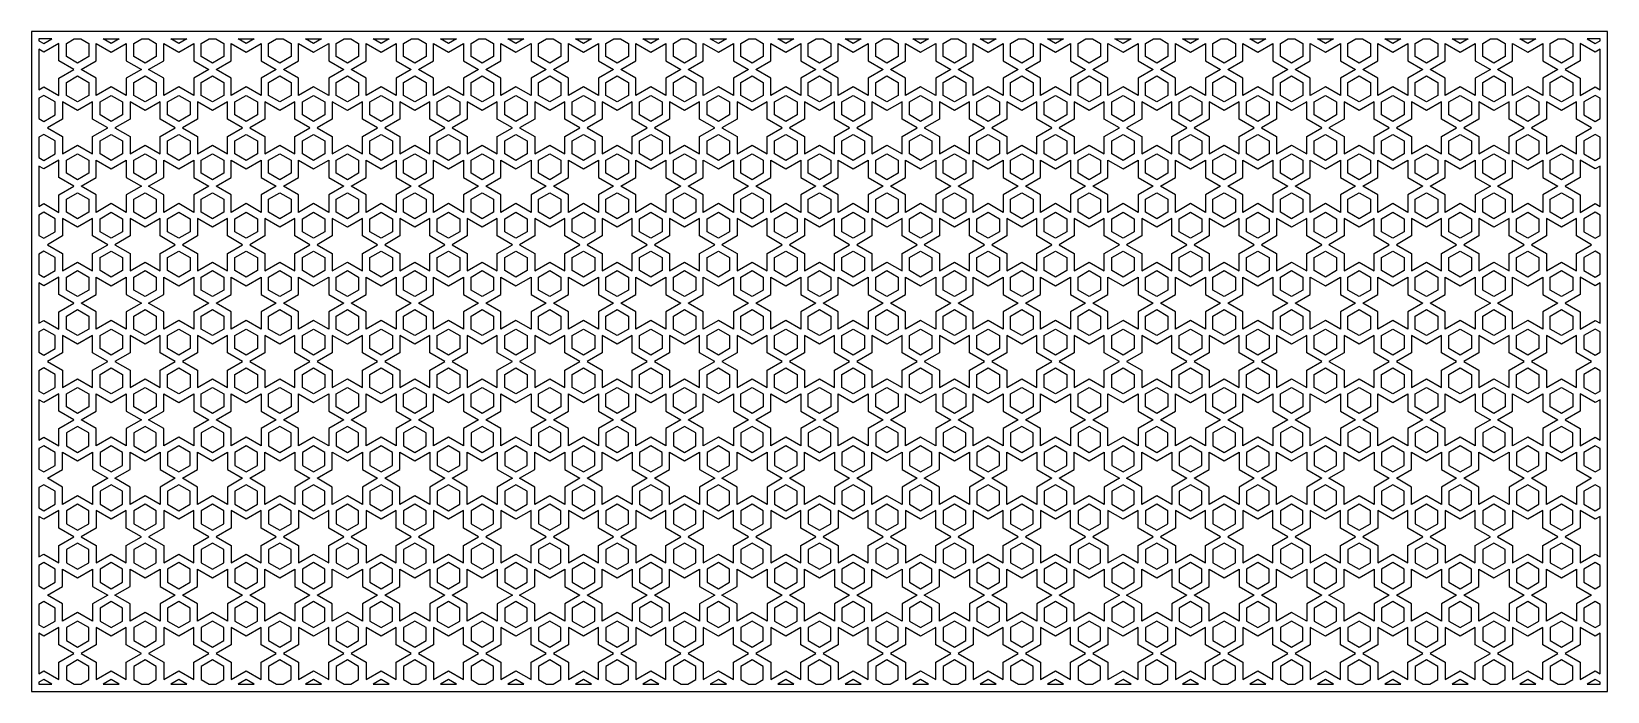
# Model space of a CAD drawing. Header units: millimetres. Extents: x 5583 to 9833, y 3199 to 4979.
import ezdxf

# ---------------------------------------------------------------- set-up
doc = ezdxf.new("R2010")
doc.units = ezdxf.units.MM
doc.layers.add('Layer 01', color=1, linetype='Continuous')

msp = doc.modelspace()

# ---------------------------------------------------------------- linework, layer by layer
at = {"layer": 'Layer 01'}
for points in [[(5583, 3199.1), (9833, 3199.1), (9833, 4979.1), (5583, 4979.1)], [(5603, 4954.3), (5616.3, 4946.6), (5637.9, 4959.1), (5603, 4959.1)], [(5603, 4931.2), (5603, 4822.2), (5616.3, 4829.9), (5656.9, 4806.4), (5656.9, 4853.3), (5697.4, 4876.7), (5656.9, 4900.1), (5656.9, 4947), (5616.3, 4923.5)], [(5716.2, 4959.1), (5737.6, 4946.7), (5737.6, 4911.7), (5707.2, 4894.1), (5676.9, 4911.7), (5676.9, 4946.7), (5698.3, 4959.1)], [(5798.2, 4829.9), (5757.6, 4806.4), (5757.6, 4853.3), (5717, 4876.7), (5757.6, 4900.1), (5757.6, 4947), (5798.2, 4923.5), (5838.7, 4947), (5838.7, 4900.1), (5879.3, 4876.7), (5838.7, 4853.3), (5838.7, 4806.4)], [(5819.8, 4959.1), (5798.2, 4946.6), (5776.6, 4959.1)], [(5898.1, 4959.1), (5919.5, 4946.7), (5919.5, 4911.7), (5889.1, 4894.1), (5858.7, 4911.7), (5858.7, 4946.7), (5880.1, 4959.1)], [(5980.1, 4829.9), (5939.5, 4806.4), (5939.5, 4853.3), (5898.9, 4876.7), (5939.5, 4900.1), (5939.5, 4947), (5980.1, 4923.5), (6020.6, 4947), (6020.6, 4900.1), (6061.2, 4876.7), (6020.6, 4853.3), (6020.6, 4806.4)], [(6001.7, 4959.1), (5980.1, 4946.6), (5958.5, 4959.1)], [(6080, 4959.1), (6101.4, 4946.7), (6101.4, 4911.7), (6071, 4894.1), (6040.6, 4911.7), (6040.6, 4946.7), (6062, 4959.1)], [(6162, 4829.9), (6121.4, 4806.4), (6121.4, 4853.3), (6080.8, 4876.7), (6121.4, 4900.1), (6121.4, 4947), (6162, 4923.5), (6202.5, 4947), (6202.5, 4900.1), (6243.1, 4876.7), (6202.5, 4853.3), (6202.5, 4806.4)], [(6183.5, 4959.1), (6162, 4946.6), (6140.4, 4959.1)], [(6261.9, 4959.1), (6283.3, 4946.7), (6283.3, 4911.7), (6252.9, 4894.1), (6222.5, 4911.7), (6222.5, 4946.7), (6243.9, 4959.1)], [(6343.8, 4829.9), (6303.3, 4806.4), (6303.3, 4853.3), (6262.7, 4876.7), (6303.3, 4900.1), (6303.3, 4947), (6343.8, 4923.5), (6384.4, 4947), (6384.4, 4900.1), (6425, 4876.7), (6384.4, 4853.3), (6384.4, 4806.4)], [(6365.4, 4959.1), (6343.8, 4946.6), (6322.3, 4959.1)], [(6443.8, 4959.1), (6465.2, 4946.7), (6465.2, 4911.7), (6434.8, 4894.1), (6404.4, 4911.7), (6404.4, 4946.7), (6425.8, 4959.1)], [(6525.7, 4829.9), (6485.2, 4806.4), (6485.2, 4853.3), (6444.6, 4876.7), (6485.2, 4900.1), (6485.2, 4947), (6525.7, 4923.5), (6566.3, 4947), (6566.3, 4900.1), (6606.9, 4876.7), (6566.3, 4853.3), (6566.3, 4806.4)], [(6547.3, 4959.1), (6525.7, 4946.6), (6504.2, 4959.1)], [(6625.7, 4959.1), (6647.1, 4946.7), (6647.1, 4911.7), (6616.7, 4894.1), (6586.3, 4911.7), (6586.3, 4946.7), (6607.7, 4959.1)], [(6707.6, 4829.9), (6667.1, 4806.4), (6667.1, 4853.3), (6626.5, 4876.7), (6667.1, 4900.1), (6667.1, 4947), (6707.6, 4923.5), (6748.2, 4947), (6748.2, 4900.1), (6788.8, 4876.7), (6748.2, 4853.3), (6748.2, 4806.4)], [(6729.2, 4959.1), (6707.6, 4946.6), (6686, 4959.1)], [(6807.6, 4959.1), (6828.9, 4946.7), (6828.9, 4911.7), (6798.6, 4894.1), (6768.2, 4911.7), (6768.2, 4946.7), (6789.6, 4959.1)], [(6889.5, 4829.9), (6848.9, 4806.4), (6848.9, 4853.3), (6808.4, 4876.7), (6848.9, 4900.1), (6848.9, 4947), (6889.5, 4923.5), (6930.1, 4947), (6930.1, 4900.1), (6970.6, 4876.7), (6930.1, 4853.3), (6930.1, 4806.4)], [(6911.1, 4959.1), (6889.5, 4946.6), (6867.9, 4959.1)], [(6989.4, 4959.1), (7010.8, 4946.7), (7010.8, 4911.7), (6980.5, 4894.1), (6950.1, 4911.7), (6950.1, 4946.7), (6971.5, 4959.1)], [(7071.4, 4829.9), (7030.8, 4806.4), (7030.8, 4853.3), (6990.3, 4876.7), (7030.8, 4900.1), (7030.8, 4947), (7071.4, 4923.5), (7112, 4947), (7112, 4900.1), (7152.5, 4876.7), (7112, 4853.3), (7112, 4806.4)], [(7093, 4959.1), (7071.4, 4946.6), (7049.8, 4959.1)], [(7171.3, 4959.1), (7192.7, 4946.7), (7192.7, 4911.7), (7162.3, 4894.1), (7132, 4911.7), (7132, 4946.7), (7153.4, 4959.1)], [(7253.3, 4829.9), (7212.7, 4806.4), (7212.7, 4853.3), (7172.2, 4876.7), (7212.7, 4900.1), (7212.7, 4947), (7253.3, 4923.5), (7293.9, 4947), (7293.9, 4900.1), (7334.4, 4876.7), (7293.9, 4853.3), (7293.9, 4806.4)], [(7274.9, 4959.1), (7253.3, 4946.6), (7231.7, 4959.1)], [(7353.2, 4959.1), (7374.6, 4946.7), (7374.6, 4911.7), (7344.2, 4894.1), (7313.9, 4911.7), (7313.9, 4946.7), (7335.3, 4959.1)], [(7435.2, 4829.9), (7394.6, 4806.4), (7394.6, 4853.3), (7354, 4876.7), (7394.6, 4900.1), (7394.6, 4947), (7435.2, 4923.5), (7475.7, 4947), (7475.7, 4900.1), (7516.3, 4876.7), (7475.7, 4853.3), (7475.7, 4806.4)], [(7456.8, 4959.1), (7435.2, 4946.6), (7413.6, 4959.1)], [(7535.1, 4959.1), (7556.5, 4946.7), (7556.5, 4911.7), (7526.1, 4894.1), (7495.7, 4911.7), (7495.7, 4946.7), (7517.1, 4959.1)], [(7617.1, 4829.9), (7576.5, 4806.4), (7576.5, 4853.3), (7535.9, 4876.7), (7576.5, 4900.1), (7576.5, 4947), (7617.1, 4923.5), (7657.6, 4947), (7657.6, 4900.1), (7698.2, 4876.7), (7657.6, 4853.3), (7657.6, 4806.4)], [(7638.7, 4959.1), (7617.1, 4946.6), (7595.5, 4959.1)], [(7717, 4959.1), (7738.4, 4946.7), (7738.4, 4911.7), (7708, 4894.1), (7677.6, 4911.7), (7677.6, 4946.7), (7699, 4959.1)], [(7799, 4829.9), (7758.4, 4806.4), (7758.4, 4853.3), (7717.8, 4876.7), (7758.4, 4900.1), (7758.4, 4947), (7799, 4923.5), (7839.5, 4947), (7839.5, 4900.1), (7880.1, 4876.7), (7839.5, 4853.3), (7839.5, 4806.4)], [(7820.5, 4959.1), (7799, 4946.6), (7777.4, 4959.1)], [(7898.9, 4959.1), (7920.3, 4946.7), (7920.3, 4911.7), (7889.9, 4894.1), (7859.5, 4911.7), (7859.5, 4946.7), (7880.9, 4959.1)], [(7980.8, 4829.9), (7940.3, 4806.4), (7940.3, 4853.3), (7899.7, 4876.7), (7940.3, 4900.1), (7940.3, 4947), (7980.8, 4923.5), (8021.4, 4947), (8021.4, 4900.1), (8062, 4876.7), (8021.4, 4853.3), (8021.4, 4806.4)], [(8002.4, 4959.1), (7980.8, 4946.6), (7959.3, 4959.1)], [(8080.8, 4959.1), (8102.2, 4946.7), (8102.2, 4911.7), (8071.8, 4894.1), (8041.4, 4911.7), (8041.4, 4946.7), (8062.8, 4959.1)], [(8162.7, 4829.9), (8122.2, 4806.4), (8122.2, 4853.3), (8081.6, 4876.7), (8122.2, 4900.1), (8122.2, 4947), (8162.7, 4923.5), (8203.3, 4947), (8203.3, 4900.1), (8243.9, 4876.7), (8203.3, 4853.3), (8203.3, 4806.4)], [(8184.3, 4959.1), (8162.7, 4946.6), (8141.2, 4959.1)], [(8262.7, 4959.1), (8284.1, 4946.7), (8284.1, 4911.7), (8253.7, 4894.1), (8223.3, 4911.7), (8223.3, 4946.7), (8244.7, 4959.1)], [(8344.6, 4829.9), (8304.1, 4806.4), (8304.1, 4853.3), (8263.5, 4876.7), (8304.1, 4900.1), (8304.1, 4947), (8344.6, 4923.5), (8385.2, 4947), (8385.2, 4900.1), (8425.8, 4876.7), (8385.2, 4853.3), (8385.2, 4806.4)], [(8366.2, 4959.1), (8344.6, 4946.6), (8323, 4959.1)], [(8444.6, 4959.1), (8465.9, 4946.7), (8465.9, 4911.7), (8435.6, 4894.1), (8405.2, 4911.7), (8405.2, 4946.7), (8426.6, 4959.1)], [(8526.5, 4829.9), (8485.9, 4806.4), (8485.9, 4853.3), (8445.4, 4876.7), (8485.9, 4900.1), (8485.9, 4947), (8526.5, 4923.5), (8567.1, 4947), (8567.1, 4900.1), (8607.6, 4876.7), (8567.1, 4853.3), (8567.1, 4806.4)], [(8548.1, 4959.1), (8526.5, 4946.6), (8504.9, 4959.1)], [(8626.4, 4959.1), (8647.8, 4946.7), (8647.8, 4911.7), (8617.5, 4894.1), (8587.1, 4911.7), (8587.1, 4946.7), (8608.5, 4959.1)], [(8708.4, 4829.9), (8667.8, 4806.4), (8667.8, 4853.3), (8627.3, 4876.7), (8667.8, 4900.1), (8667.8, 4947), (8708.4, 4923.5), (8749, 4947), (8749, 4900.1), (8789.5, 4876.7), (8749, 4853.3), (8749, 4806.4)], [(8730, 4959.1), (8708.4, 4946.6), (8686.8, 4959.1)], [(8808.3, 4959.1), (8829.7, 4946.7), (8829.7, 4911.7), (8799.3, 4894.1), (8769, 4911.7), (8769, 4946.7), (8790.4, 4959.1)], [(8890.3, 4923.5), (8930.9, 4947), (8930.9, 4900.1), (8971.4, 4876.7), (8930.9, 4853.3), (8930.9, 4806.4), (8890.3, 4829.9), (8849.7, 4806.4), (8849.7, 4853.3), (8809.2, 4876.7), (8849.7, 4900.1), (8849.7, 4947)], [(8911.9, 4959.1), (8890.3, 4946.6), (8868.7, 4959.1)], [(8990.2, 4959.1), (9011.6, 4946.7), (9011.6, 4911.7), (8981.2, 4894.1), (8950.9, 4911.7), (8950.9, 4946.7), (8972.3, 4959.1)], [(9072.2, 4829.9), (9031.6, 4806.4), (9031.6, 4853.3), (8991, 4876.7), (9031.6, 4900.1), (9031.6, 4947), (9072.2, 4923.5), (9112.7, 4947), (9112.7, 4900.1), (9153.3, 4876.7), (9112.7, 4853.3), (9112.7, 4806.4)], [(9093.8, 4959.1), (9072.2, 4946.6), (9050.6, 4959.1)], [(9172.1, 4959.1), (9193.5, 4946.7), (9193.5, 4911.7), (9163.1, 4894.1), (9132.7, 4911.7), (9132.7, 4946.7), (9154.1, 4959.1)], [(9254.1, 4829.9), (9213.5, 4806.4), (9213.5, 4853.3), (9172.9, 4876.7), (9213.5, 4900.1), (9213.5, 4947), (9254.1, 4923.5), (9294.6, 4947), (9294.6, 4900.1), (9335.2, 4876.7), (9294.6, 4853.3), (9294.6, 4806.4)], [(9275.7, 4959.1), (9254.1, 4946.6), (9232.5, 4959.1)], [(9354, 4959.1), (9375.4, 4946.7), (9375.4, 4911.7), (9345, 4894.1), (9314.6, 4911.7), (9314.6, 4946.7), (9336, 4959.1)], [(9436, 4829.9), (9395.4, 4806.4), (9395.4, 4853.3), (9354.8, 4876.7), (9395.4, 4900.1), (9395.4, 4947), (9436, 4923.5), (9476.5, 4947), (9476.5, 4900.1), (9517.1, 4876.7), (9476.5, 4853.3), (9476.5, 4806.4)], [(9457.5, 4959.1), (9436, 4946.6), (9414.4, 4959.1)], [(9535.9, 4959.1), (9557.3, 4946.7), (9557.3, 4911.7), (9526.9, 4894.1), (9496.5, 4911.7), (9496.5, 4946.7), (9517.9, 4959.1)], [(9617.8, 4829.9), (9577.3, 4806.4), (9577.3, 4853.3), (9536.7, 4876.7), (9577.3, 4900.1), (9577.3, 4947), (9617.8, 4923.5), (9658.4, 4947), (9658.4, 4900.1), (9699, 4876.7), (9658.4, 4853.3), (9658.4, 4806.4)], [(9639.4, 4959.1), (9617.8, 4946.6), (9596.3, 4959.1)], [(9717.8, 4959.1), (9739.2, 4946.7), (9739.2, 4911.7), (9708.8, 4894.1), (9678.4, 4911.7), (9678.4, 4946.7), (9699.8, 4959.1)], [(9813, 4822.2), (9813, 4931.2), (9799.7, 4923.5), (9759.2, 4947), (9759.2, 4900.1), (9718.6, 4876.7), (9759.2, 4853.3), (9759.2, 4806.4), (9799.7, 4829.9)], [(9778.2, 4959.1), (9799.7, 4946.6), (9813, 4954.3), (9813, 4959.1)], [(5707.2, 4789.1), (5676.9, 4806.6), (5676.9, 4841.7), (5707.2, 4859.3), (5737.6, 4841.7), (5737.6, 4806.6)], [(5889.1, 4789.1), (5858.7, 4806.6), (5858.7, 4841.7), (5889.1, 4859.3), (5919.5, 4841.7), (5919.5, 4806.6)], [(6071, 4789.1), (6040.6, 4806.6), (6040.6, 4841.7), (6071, 4859.3), (6101.4, 4841.7), (6101.4, 4806.6)], [(6252.9, 4789.1), (6222.5, 4806.6), (6222.5, 4841.7), (6252.9, 4859.3), (6283.3, 4841.7), (6283.3, 4806.6)], [(6434.8, 4789.1), (6404.4, 4806.6), (6404.4, 4841.7), (6434.8, 4859.3), (6465.2, 4841.7), (6465.2, 4806.6)], [(6616.7, 4789.1), (6586.3, 4806.6), (6586.3, 4841.7), (6616.7, 4859.3), (6647.1, 4841.7), (6647.1, 4806.6)], [(6798.6, 4789.1), (6768.2, 4806.6), (6768.2, 4841.7), (6798.6, 4859.3), (6828.9, 4841.7), (6828.9, 4806.6)], [(6980.5, 4789.1), (6950.1, 4806.6), (6950.1, 4841.7), (6980.5, 4859.3), (7010.8, 4841.7), (7010.8, 4806.6)], [(7162.3, 4789.1), (7132, 4806.6), (7132, 4841.7), (7162.3, 4859.3), (7192.7, 4841.7), (7192.7, 4806.6)], [(7344.2, 4789.1), (7313.9, 4806.6), (7313.9, 4841.7), (7344.2, 4859.3), (7374.6, 4841.7), (7374.6, 4806.6)], [(7526.1, 4789.1), (7495.7, 4806.6), (7495.7, 4841.7), (7526.1, 4859.3), (7556.5, 4841.7), (7556.5, 4806.6)], [(7708, 4789.1), (7677.6, 4806.6), (7677.6, 4841.7), (7708, 4859.3), (7738.4, 4841.7), (7738.4, 4806.6)], [(7889.9, 4789.1), (7859.5, 4806.6), (7859.5, 4841.7), (7889.9, 4859.3), (7920.3, 4841.7), (7920.3, 4806.6)], [(8071.8, 4789.1), (8041.4, 4806.6), (8041.4, 4841.7), (8071.8, 4859.3), (8102.2, 4841.7), (8102.2, 4806.6)], [(8253.7, 4789.1), (8223.3, 4806.6), (8223.3, 4841.7), (8253.7, 4859.3), (8284.1, 4841.7), (8284.1, 4806.6)], [(8435.6, 4789.1), (8405.2, 4806.6), (8405.2, 4841.7), (8435.6, 4859.3), (8465.9, 4841.7), (8465.9, 4806.6)], [(8617.5, 4789.1), (8587.1, 4806.6), (8587.1, 4841.7), (8617.5, 4859.3), (8647.8, 4841.7), (8647.8, 4806.6)], [(8799.3, 4789.1), (8769, 4806.6), (8769, 4841.7), (8799.3, 4859.3), (8829.7, 4841.7), (8829.7, 4806.6)], [(8981.2, 4789.1), (8950.9, 4806.6), (8950.9, 4841.7), (8981.2, 4859.3), (9011.6, 4841.7), (9011.6, 4806.6)], [(9163.1, 4789.1), (9132.7, 4806.6), (9132.7, 4841.7), (9163.1, 4859.3), (9193.5, 4841.7), (9193.5, 4806.6)], [(9345, 4789.1), (9314.6, 4806.6), (9314.6, 4841.7), (9345, 4859.3), (9375.4, 4841.7), (9375.4, 4806.6)], [(9526.9, 4789.1), (9496.5, 4806.6), (9496.5, 4841.7), (9526.9, 4859.3), (9557.3, 4841.7), (9557.3, 4806.6)], [(9708.8, 4789.1), (9678.4, 4806.6), (9678.4, 4841.7), (9708.8, 4859.3), (9739.2, 4841.7), (9739.2, 4806.6)], [(5603, 4799.1), (5603, 4744.3), (5616.3, 4736.6), (5646.7, 4754.1), (5646.7, 4789.2), (5616.3, 4806.8)], [(5798.2, 4806.8), (5828.6, 4789.2), (5828.6, 4754.1), (5798.2, 4736.6), (5767.8, 4754.1), (5767.8, 4789.2)], [(5980.1, 4806.8), (6010.4, 4789.2), (6010.4, 4754.1), (5980.1, 4736.6), (5949.7, 4754.1), (5949.7, 4789.2)], [(6162, 4806.8), (6192.3, 4789.2), (6192.3, 4754.1), (6162, 4736.6), (6131.6, 4754.1), (6131.6, 4789.2)], [(6343.8, 4806.8), (6374.2, 4789.2), (6374.2, 4754.1), (6343.8, 4736.6), (6313.5, 4754.1), (6313.5, 4789.2)], [(6525.7, 4806.8), (6556.1, 4789.2), (6556.1, 4754.1), (6525.7, 4736.6), (6495.4, 4754.1), (6495.4, 4789.2)], [(6707.6, 4806.8), (6738, 4789.2), (6738, 4754.1), (6707.6, 4736.6), (6677.2, 4754.1), (6677.2, 4789.2)], [(6889.5, 4806.8), (6919.9, 4789.2), (6919.9, 4754.1), (6889.5, 4736.6), (6859.1, 4754.1), (6859.1, 4789.2)], [(7071.4, 4806.8), (7101.8, 4789.2), (7101.8, 4754.1), (7071.4, 4736.6), (7041, 4754.1), (7041, 4789.2)], [(7253.3, 4806.8), (7283.7, 4789.2), (7283.7, 4754.1), (7253.3, 4736.6), (7222.9, 4754.1), (7222.9, 4789.2)], [(7435.2, 4806.8), (7465.6, 4789.2), (7465.6, 4754.1), (7435.2, 4736.6), (7404.8, 4754.1), (7404.8, 4789.2)], [(7617.1, 4806.8), (7647.4, 4789.2), (7647.4, 4754.1), (7617.1, 4736.6), (7586.7, 4754.1), (7586.7, 4789.2)], [(7799, 4806.8), (7829.3, 4789.2), (7829.3, 4754.1), (7799, 4736.6), (7768.6, 4754.1), (7768.6, 4789.2)], [(7980.8, 4806.8), (8011.2, 4789.2), (8011.2, 4754.1), (7980.8, 4736.6), (7950.5, 4754.1), (7950.5, 4789.2)], [(8162.7, 4736.6), (8132.4, 4754.1), (8132.4, 4789.2), (8162.7, 4806.8), (8193.1, 4789.2), (8193.1, 4754.1)], [(8344.6, 4806.8), (8375, 4789.2), (8375, 4754.1), (8344.6, 4736.6), (8314.2, 4754.1), (8314.2, 4789.2)], [(8526.5, 4806.8), (8556.9, 4789.2), (8556.9, 4754.1), (8526.5, 4736.6), (8496.1, 4754.1), (8496.1, 4789.2)], [(8708.4, 4806.8), (8738.8, 4789.2), (8738.8, 4754.1), (8708.4, 4736.6), (8678, 4754.1), (8678, 4789.2)], [(8890.3, 4806.8), (8920.7, 4789.2), (8920.7, 4754.1), (8890.3, 4736.6), (8859.9, 4754.1), (8859.9, 4789.2)], [(9072.2, 4806.8), (9102.6, 4789.2), (9102.6, 4754.1), (9072.2, 4736.6), (9041.8, 4754.1), (9041.8, 4789.2)], [(9254.1, 4806.8), (9284.4, 4789.2), (9284.4, 4754.1), (9254.1, 4736.6), (9223.7, 4754.1), (9223.7, 4789.2)], [(9436, 4806.8), (9466.3, 4789.2), (9466.3, 4754.1), (9436, 4736.6), (9405.6, 4754.1), (9405.6, 4789.2)], [(9617.8, 4736.6), (9587.5, 4754.1), (9587.5, 4789.2), (9617.8, 4806.8), (9648.2, 4789.2), (9648.2, 4754.1)], [(9813, 4799.1), (9799.7, 4806.8), (9769.4, 4789.2), (9769.4, 4754.1), (9799.7, 4736.6), (9813, 4744.3)], [(5747.8, 4789.4), (5707.2, 4766), (5666.7, 4789.4), (5666.7, 4742.6), (5626.1, 4719.2), (5666.7, 4695.8), (5666.7, 4648.9), (5707.2, 4672.3), (5747.8, 4648.9), (5747.8, 4695.8), (5788.4, 4719.2), (5747.8, 4742.6)], [(5929.7, 4789.4), (5889.1, 4766), (5848.6, 4789.4), (5848.6, 4742.6), (5808, 4719.2), (5848.6, 4695.8), (5848.6, 4648.9), (5889.1, 4672.3), (5929.7, 4648.9), (5929.7, 4695.8), (5970.3, 4719.2), (5929.7, 4742.6)], [(6111.6, 4789.4), (6071, 4766), (6030.4, 4789.4), (6030.4, 4742.6), (5989.9, 4719.2), (6030.4, 4695.8), (6030.4, 4648.9), (6071, 4672.3), (6111.6, 4648.9), (6111.6, 4695.8), (6152.1, 4719.2), (6111.6, 4742.6)], [(6293.5, 4789.4), (6252.9, 4766), (6212.3, 4789.4), (6212.3, 4742.6), (6171.8, 4719.2), (6212.3, 4695.8), (6212.3, 4648.9), (6252.9, 4672.3), (6293.5, 4648.9), (6293.5, 4695.8), (6334, 4719.2), (6293.5, 4742.6)], [(6475.4, 4789.4), (6434.8, 4766), (6394.2, 4789.4), (6394.2, 4742.6), (6353.7, 4719.2), (6394.2, 4695.8), (6394.2, 4648.9), (6434.8, 4672.3), (6475.4, 4648.9), (6475.4, 4695.8), (6515.9, 4719.2), (6475.4, 4742.6)], [(6657.2, 4789.4), (6616.7, 4766), (6576.1, 4789.4), (6576.1, 4742.6), (6535.5, 4719.2), (6576.1, 4695.8), (6576.1, 4648.9), (6616.7, 4672.3), (6657.2, 4648.9), (6657.2, 4695.8), (6697.8, 4719.2), (6657.2, 4742.6)], [(6839.1, 4789.4), (6798.6, 4766), (6758, 4789.4), (6758, 4742.6), (6717.4, 4719.2), (6758, 4695.8), (6758, 4648.9), (6798.6, 4672.3), (6839.1, 4648.9), (6839.1, 4695.8), (6879.7, 4719.2), (6839.1, 4742.6)], [(7021, 4789.4), (6980.5, 4766), (6939.9, 4789.4), (6939.9, 4742.6), (6899.3, 4719.2), (6939.9, 4695.8), (6939.9, 4648.9), (6980.5, 4672.3), (7021, 4648.9), (7021, 4695.8), (7061.6, 4719.2), (7021, 4742.6)], [(7202.9, 4789.4), (7162.3, 4766), (7121.8, 4789.4), (7121.8, 4742.6), (7081.2, 4719.2), (7121.8, 4695.8), (7121.8, 4648.9), (7162.3, 4672.3), (7202.9, 4648.9), (7202.9, 4695.8), (7243.5, 4719.2), (7202.9, 4742.6)], [(7384.8, 4789.4), (7344.2, 4766), (7303.7, 4789.4), (7303.7, 4742.6), (7263.1, 4719.2), (7303.7, 4695.8), (7303.7, 4648.9), (7344.2, 4672.3), (7384.8, 4648.9), (7384.8, 4695.8), (7425.4, 4719.2), (7384.8, 4742.6)], [(7566.7, 4789.4), (7526.1, 4766), (7485.6, 4789.4), (7485.6, 4742.6), (7445, 4719.2), (7485.6, 4695.8), (7485.6, 4648.9), (7526.1, 4672.3), (7566.7, 4648.9), (7566.7, 4695.8), (7607.3, 4719.2), (7566.7, 4742.6)], [(7748.6, 4789.4), (7708, 4766), (7667.4, 4789.4), (7667.4, 4742.6), (7626.9, 4719.2), (7667.4, 4695.8), (7667.4, 4648.9), (7708, 4672.3), (7748.6, 4648.9), (7748.6, 4695.8), (7789.1, 4719.2), (7748.6, 4742.6)], [(7930.5, 4789.4), (7889.9, 4766), (7849.3, 4789.4), (7849.3, 4742.6), (7808.8, 4719.2), (7849.3, 4695.8), (7849.3, 4648.9), (7889.9, 4672.3), (7930.5, 4648.9), (7930.5, 4695.8), (7971, 4719.2), (7930.5, 4742.6)], [(8112.4, 4789.4), (8071.8, 4766), (8031.2, 4789.4), (8031.2, 4742.6), (7990.7, 4719.2), (8031.2, 4695.8), (8031.2, 4648.9), (8071.8, 4672.3), (8112.4, 4648.9), (8112.4, 4695.8), (8152.9, 4719.2), (8112.4, 4742.6)], [(8294.2, 4789.4), (8253.7, 4766), (8213.1, 4789.4), (8213.1, 4742.6), (8172.5, 4719.2), (8213.1, 4695.8), (8213.1, 4648.9), (8253.7, 4672.3), (8294.2, 4648.9), (8294.2, 4695.8), (8334.8, 4719.2), (8294.2, 4742.6)], [(8476.1, 4789.4), (8435.6, 4766), (8395, 4789.4), (8395, 4742.6), (8354.4, 4719.2), (8395, 4695.8), (8395, 4648.9), (8435.6, 4672.3), (8476.1, 4648.9), (8476.1, 4695.8), (8516.7, 4719.2), (8476.1, 4742.6)], [(8658, 4789.4), (8617.5, 4766), (8576.9, 4789.4), (8576.9, 4742.6), (8536.3, 4719.2), (8576.9, 4695.8), (8576.9, 4648.9), (8617.5, 4672.3), (8658, 4648.9), (8658, 4695.8), (8698.6, 4719.2), (8658, 4742.6)], [(8839.9, 4789.4), (8799.3, 4766), (8758.8, 4789.4), (8758.8, 4742.6), (8718.2, 4719.2), (8758.8, 4695.8), (8758.8, 4648.9), (8799.3, 4672.3), (8839.9, 4648.9), (8839.9, 4695.8), (8880.5, 4719.2), (8839.9, 4742.6)], [(9021.8, 4789.4), (8981.2, 4766), (8940.7, 4789.4), (8940.7, 4742.6), (8900.1, 4719.2), (8940.7, 4695.8), (8940.7, 4648.9), (8981.2, 4672.3), (9021.8, 4648.9), (9021.8, 4695.8), (9062.4, 4719.2), (9021.8, 4742.6)], [(9203.7, 4789.4), (9163.1, 4766), (9122.6, 4789.4), (9122.6, 4742.6), (9082, 4719.2), (9122.6, 4695.8), (9122.6, 4648.9), (9163.1, 4672.3), (9203.7, 4648.9), (9203.7, 4695.8), (9244.3, 4719.2), (9203.7, 4742.6)], [(9385.6, 4789.4), (9345, 4766), (9304.4, 4789.4), (9304.4, 4742.6), (9263.9, 4719.2), (9304.4, 4695.8), (9304.4, 4648.9), (9345, 4672.3), (9385.6, 4648.9), (9385.6, 4695.8), (9426.1, 4719.2), (9385.6, 4742.6)], [(9567.5, 4789.4), (9526.9, 4766), (9486.3, 4789.4), (9486.3, 4742.6), (9445.8, 4719.2), (9486.3, 4695.8), (9486.3, 4648.9), (9526.9, 4672.3), (9567.5, 4648.9), (9567.5, 4695.8), (9608, 4719.2), (9567.5, 4742.6)], [(9749.4, 4789.4), (9708.8, 4766), (9668.2, 4789.4), (9668.2, 4742.6), (9627.7, 4719.2), (9668.2, 4695.8), (9668.2, 4648.9), (9708.8, 4672.3), (9749.4, 4648.9), (9749.4, 4695.8), (9789.9, 4719.2), (9749.4, 4742.6)], [(5603, 4639.3), (5616.3, 4631.6), (5646.7, 4649.1), (5646.7, 4684.2), (5616.3, 4701.7), (5603, 4694.1)], [(5798.2, 4631.6), (5767.8, 4649.1), (5767.8, 4684.2), (5798.2, 4701.7), (5828.6, 4684.2), (5828.6, 4649.1)], [(5980.1, 4701.7), (6010.4, 4684.2), (6010.4, 4649.1), (5980.1, 4631.6), (5949.7, 4649.1), (5949.7, 4684.2)], [(6162, 4631.6), (6131.6, 4649.1), (6131.6, 4684.2), (6162, 4701.7), (6192.3, 4684.2), (6192.3, 4649.1)], [(6343.8, 4631.6), (6313.5, 4649.1), (6313.5, 4684.2), (6343.8, 4701.7), (6374.2, 4684.2), (6374.2, 4649.1)], [(6525.7, 4631.6), (6495.4, 4649.1), (6495.4, 4684.2), (6525.7, 4701.7), (6556.1, 4684.2), (6556.1, 4649.1)], [(6707.6, 4701.7), (6738, 4684.2), (6738, 4649.1), (6707.6, 4631.6), (6677.2, 4649.1), (6677.2, 4684.2)], [(6889.5, 4631.6), (6859.1, 4649.1), (6859.1, 4684.2), (6889.5, 4701.7), (6919.9, 4684.2), (6919.9, 4649.1)], [(7071.4, 4631.6), (7041, 4649.1), (7041, 4684.2), (7071.4, 4701.7), (7101.8, 4684.2), (7101.8, 4649.1)], [(7253.3, 4631.6), (7222.9, 4649.1), (7222.9, 4684.2), (7253.3, 4701.7), (7283.7, 4684.2), (7283.7, 4649.1)], [(7435.2, 4701.7), (7465.6, 4684.2), (7465.6, 4649.1), (7435.2, 4631.6), (7404.8, 4649.1), (7404.8, 4684.2)], [(7617.1, 4631.6), (7586.7, 4649.1), (7586.7, 4684.2), (7617.1, 4701.7), (7647.4, 4684.2), (7647.4, 4649.1)], [(7799, 4631.6), (7768.6, 4649.1), (7768.6, 4684.2), (7799, 4701.7), (7829.3, 4684.2), (7829.3, 4649.1)], [(7980.8, 4631.6), (7950.5, 4649.1), (7950.5, 4684.2), (7980.8, 4701.7), (8011.2, 4684.2), (8011.2, 4649.1)], [(8162.7, 4701.7), (8193.1, 4684.2), (8193.1, 4649.1), (8162.7, 4631.6), (8132.4, 4649.1), (8132.4, 4684.2)], [(8344.6, 4631.6), (8314.2, 4649.1), (8314.2, 4684.2), (8344.6, 4701.7), (8375, 4684.2), (8375, 4649.1)], [(8526.5, 4631.6), (8496.1, 4649.1), (8496.1, 4684.2), (8526.5, 4701.7), (8556.9, 4684.2), (8556.9, 4649.1)], [(8708.4, 4631.6), (8678, 4649.1), (8678, 4684.2), (8708.4, 4701.7), (8738.8, 4684.2), (8738.8, 4649.1)], [(8890.3, 4701.7), (8920.7, 4684.2), (8920.7, 4649.1), (8890.3, 4631.6), (8859.9, 4649.1), (8859.9, 4684.2)], [(9072.2, 4631.6), (9041.8, 4649.1), (9041.8, 4684.2), (9072.2, 4701.7), (9102.6, 4684.2), (9102.6, 4649.1)], [(9254.1, 4631.6), (9223.7, 4649.1), (9223.7, 4684.2), (9254.1, 4701.7), (9284.4, 4684.2), (9284.4, 4649.1)], [(9436, 4631.6), (9405.6, 4649.1), (9405.6, 4684.2), (9436, 4701.7), (9466.3, 4684.2), (9466.3, 4649.1)], [(9617.8, 4701.7), (9648.2, 4684.2), (9648.2, 4649.1), (9617.8, 4631.6), (9587.5, 4649.1), (9587.5, 4684.2)], [(9813, 4639.3), (9813, 4694.1), (9799.7, 4701.7), (9769.4, 4684.2), (9769.4, 4649.1), (9799.7, 4631.6)], [(5707.2, 4649.2), (5737.6, 4631.7), (5737.6, 4596.6), (5707.2, 4579.1), (5676.9, 4596.6), (5676.9, 4631.7)], [(5889.1, 4649.2), (5919.5, 4631.7), (5919.5, 4596.6), (5889.1, 4579.1), (5858.7, 4596.6), (5858.7, 4631.7)], [(6071, 4649.2), (6101.4, 4631.7), (6101.4, 4596.6), (6071, 4579.1), (6040.6, 4596.6), (6040.6, 4631.7)], [(6252.9, 4649.2), (6283.3, 4631.7), (6283.3, 4596.6), (6252.9, 4579.1), (6222.5, 4596.6), (6222.5, 4631.7)], [(6434.8, 4649.2), (6465.2, 4631.7), (6465.2, 4596.6), (6434.8, 4579.1), (6404.4, 4596.6), (6404.4, 4631.7)], [(6616.7, 4649.2), (6647.1, 4631.7), (6647.1, 4596.6), (6616.7, 4579.1), (6586.3, 4596.6), (6586.3, 4631.7)], [(6798.6, 4649.2), (6828.9, 4631.7), (6828.9, 4596.6), (6798.6, 4579.1), (6768.2, 4596.6), (6768.2, 4631.7)], [(6980.5, 4649.2), (7010.8, 4631.7), (7010.8, 4596.6), (6980.5, 4579.1), (6950.1, 4596.6), (6950.1, 4631.7)], [(7162.3, 4649.2), (7192.7, 4631.7), (7192.7, 4596.6), (7162.3, 4579.1), (7132, 4596.6), (7132, 4631.7)], [(7344.2, 4649.2), (7374.6, 4631.7), (7374.6, 4596.6), (7344.2, 4579.1), (7313.9, 4596.6), (7313.9, 4631.7)], [(7526.1, 4649.2), (7556.5, 4631.7), (7556.5, 4596.6), (7526.1, 4579.1), (7495.7, 4596.6), (7495.7, 4631.7)], [(7708, 4649.2), (7738.4, 4631.7), (7738.4, 4596.6), (7708, 4579.1), (7677.6, 4596.6), (7677.6, 4631.7)], [(7889.9, 4649.2), (7920.3, 4631.7), (7920.3, 4596.6), (7889.9, 4579.1), (7859.5, 4596.6), (7859.5, 4631.7)], [(8071.8, 4649.2), (8102.2, 4631.7), (8102.2, 4596.6), (8071.8, 4579.1), (8041.4, 4596.6), (8041.4, 4631.7)], [(8253.7, 4649.2), (8284.1, 4631.7), (8284.1, 4596.6), (8253.7, 4579.1), (8223.3, 4596.6), (8223.3, 4631.7)], [(8435.6, 4649.2), (8465.9, 4631.7), (8465.9, 4596.6), (8435.6, 4579.1), (8405.2, 4596.6), (8405.2, 4631.7)], [(8617.5, 4649.2), (8647.8, 4631.7), (8647.8, 4596.6), (8617.5, 4579.1), (8587.1, 4596.6), (8587.1, 4631.7)], [(8799.3, 4649.2), (8829.7, 4631.7), (8829.7, 4596.6), (8799.3, 4579.1), (8769, 4596.6), (8769, 4631.7)], [(8981.2, 4649.2), (9011.6, 4631.7), (9011.6, 4596.6), (8981.2, 4579.1), (8950.9, 4596.6), (8950.9, 4631.7)], [(9163.1, 4649.2), (9193.5, 4631.7), (9193.5, 4596.6), (9163.1, 4579.1), (9132.7, 4596.6), (9132.7, 4631.7)], [(9345, 4649.2), (9375.4, 4631.7), (9375.4, 4596.6), (9345, 4579.1), (9314.6, 4596.6), (9314.6, 4631.7)], [(9526.9, 4649.2), (9557.3, 4631.7), (9557.3, 4596.6), (9526.9, 4579.1), (9496.5, 4596.6), (9496.5, 4631.7)], [(9708.8, 4649.2), (9739.2, 4631.7), (9739.2, 4596.6), (9708.8, 4579.1), (9678.4, 4596.6), (9678.4, 4631.7)], [(5603, 4507.1), (5616.3, 4514.8), (5656.9, 4491.4), (5656.9, 4538.2), (5697.4, 4561.7), (5656.9, 4585.1), (5656.9, 4631.9), (5616.3, 4608.5), (5603, 4616.2)], [(5798.2, 4514.8), (5757.6, 4491.4), (5757.6, 4538.2), (5717, 4561.7), (5757.6, 4585.1), (5757.6, 4631.9), (5798.2, 4608.5), (5838.7, 4631.9), (5838.7, 4585.1), (5879.3, 4561.7), (5838.7, 4538.2), (5838.7, 4491.4)], [(5980.1, 4514.8), (5939.5, 4491.4), (5939.5, 4538.2), (5898.9, 4561.7), (5939.5, 4585.1), (5939.5, 4631.9), (5980.1, 4608.5), (6020.6, 4631.9), (6020.6, 4585.1), (6061.2, 4561.7), (6020.6, 4538.2), (6020.6, 4491.4)], [(6162, 4514.8), (6121.4, 4491.4), (6121.4, 4538.2), (6080.8, 4561.7), (6121.4, 4585.1), (6121.4, 4631.9), (6162, 4608.5), (6202.5, 4631.9), (6202.5, 4585.1), (6243.1, 4561.7), (6202.5, 4538.2), (6202.5, 4491.4)], [(6343.8, 4514.8), (6303.3, 4491.4), (6303.3, 4538.2), (6262.7, 4561.7), (6303.3, 4585.1), (6303.3, 4631.9), (6343.8, 4608.5), (6384.4, 4631.9), (6384.4, 4585.1), (6425, 4561.7), (6384.4, 4538.2), (6384.4, 4491.4)], [(6525.7, 4514.8), (6485.2, 4491.4), (6485.2, 4538.2), (6444.6, 4561.7), (6485.2, 4585.1), (6485.2, 4631.9), (6525.7, 4608.5), (6566.3, 4631.9), (6566.3, 4585.1), (6606.9, 4561.7), (6566.3, 4538.2), (6566.3, 4491.4)], [(6707.6, 4514.8), (6667.1, 4491.4), (6667.1, 4538.2), (6626.5, 4561.7), (6667.1, 4585.1), (6667.1, 4631.9), (6707.6, 4608.5), (6748.2, 4631.9), (6748.2, 4585.1), (6788.8, 4561.7), (6748.2, 4538.2), (6748.2, 4491.4)], [(6889.5, 4514.8), (6848.9, 4491.4), (6848.9, 4538.2), (6808.4, 4561.7), (6848.9, 4585.1), (6848.9, 4631.9), (6889.5, 4608.5), (6930.1, 4631.9), (6930.1, 4585.1), (6970.6, 4561.7), (6930.1, 4538.2), (6930.1, 4491.4)], [(7071.4, 4514.8), (7030.8, 4491.4), (7030.8, 4538.2), (6990.3, 4561.7), (7030.8, 4585.1), (7030.8, 4631.9), (7071.4, 4608.5), (7112, 4631.9), (7112, 4585.1), (7152.5, 4561.7), (7112, 4538.2), (7112, 4491.4)], [(7253.3, 4514.8), (7212.7, 4491.4), (7212.7, 4538.2), (7172.2, 4561.7), (7212.7, 4585.1), (7212.7, 4631.9), (7253.3, 4608.5), (7293.9, 4631.9), (7293.9, 4585.1), (7334.4, 4561.7), (7293.9, 4538.2), (7293.9, 4491.4)], [(7435.2, 4514.8), (7394.6, 4491.4), (7394.6, 4538.2), (7354, 4561.7), (7394.6, 4585.1), (7394.6, 4631.9), (7435.2, 4608.5), (7475.7, 4631.9), (7475.7, 4585.1), (7516.3, 4561.7), (7475.7, 4538.2), (7475.7, 4491.4)], [(7617.1, 4514.8), (7576.5, 4491.4), (7576.5, 4538.2), (7535.9, 4561.7), (7576.5, 4585.1), (7576.5, 4631.9), (7617.1, 4608.5), (7657.6, 4631.9), (7657.6, 4585.1), (7698.2, 4561.7), (7657.6, 4538.2), (7657.6, 4491.4)], [(7799, 4514.8), (7758.4, 4491.4), (7758.4, 4538.2), (7717.8, 4561.7), (7758.4, 4585.1), (7758.4, 4631.9), (7799, 4608.5), (7839.5, 4631.9), (7839.5, 4585.1), (7880.1, 4561.7), (7839.5, 4538.2), (7839.5, 4491.4)], [(7980.8, 4514.8), (7940.3, 4491.4), (7940.3, 4538.2), (7899.7, 4561.7), (7940.3, 4585.1), (7940.3, 4631.9), (7980.8, 4608.5), (8021.4, 4631.9), (8021.4, 4585.1), (8062, 4561.7), (8021.4, 4538.2), (8021.4, 4491.4)], [(8162.7, 4514.8), (8122.2, 4491.4), (8122.2, 4538.2), (8081.6, 4561.7), (8122.2, 4585.1), (8122.2, 4631.9), (8162.7, 4608.5), (8203.3, 4631.9), (8203.3, 4585.1), (8243.9, 4561.7), (8203.3, 4538.2), (8203.3, 4491.4)], [(8344.6, 4514.8), (8304.1, 4491.4), (8304.1, 4538.2), (8263.5, 4561.7), (8304.1, 4585.1), (8304.1, 4631.9), (8344.6, 4608.5), (8385.2, 4631.9), (8385.2, 4585.1), (8425.8, 4561.7), (8385.2, 4538.2), (8385.2, 4491.4)], [(8526.5, 4514.8), (8485.9, 4491.4), (8485.9, 4538.2), (8445.4, 4561.7), (8485.9, 4585.1), (8485.9, 4631.9), (8526.5, 4608.5), (8567.1, 4631.9), (8567.1, 4585.1), (8607.6, 4561.7), (8567.1, 4538.2), (8567.1, 4491.4)], [(8708.4, 4514.8), (8667.8, 4491.4), (8667.8, 4538.2), (8627.3, 4561.7), (8667.8, 4585.1), (8667.8, 4631.9), (8708.4, 4608.5), (8749, 4631.9), (8749, 4585.1), (8789.5, 4561.7), (8749, 4538.2), (8749, 4491.4)], [(8890.3, 4514.8), (8849.7, 4491.4), (8849.7, 4538.2), (8809.2, 4561.7), (8849.7, 4585.1), (8849.7, 4631.9), (8890.3, 4608.5), (8930.9, 4631.9), (8930.9, 4585.1), (8971.4, 4561.7), (8930.9, 4538.2), (8930.9, 4491.4)], [(9072.2, 4514.8), (9031.6, 4491.4), (9031.6, 4538.2), (8991, 4561.7), (9031.6, 4585.1), (9031.6, 4631.9), (9072.2, 4608.5), (9112.7, 4631.9), (9112.7, 4585.1), (9153.3, 4561.7), (9112.7, 4538.2), (9112.7, 4491.4)], [(9254.1, 4514.8), (9213.5, 4491.4), (9213.5, 4538.2), (9172.9, 4561.7), (9213.5, 4585.1), (9213.5, 4631.9), (9254.1, 4608.5), (9294.6, 4631.9), (9294.6, 4585.1), (9335.2, 4561.7), (9294.6, 4538.2), (9294.6, 4491.4)], [(9436, 4514.8), (9395.4, 4491.4), (9395.4, 4538.2), (9354.8, 4561.7), (9395.4, 4585.1), (9395.4, 4631.9), (9436, 4608.5), (9476.5, 4631.9), (9476.5, 4585.1), (9517.1, 4561.7), (9476.5, 4538.2), (9476.5, 4491.4)], [(9617.8, 4608.5), (9658.4, 4631.9), (9658.4, 4585.1), (9699, 4561.7), (9658.4, 4538.2), (9658.4, 4491.4), (9617.8, 4514.8), (9577.3, 4491.4), (9577.3, 4538.2), (9536.7, 4561.7), (9577.3, 4585.1), (9577.3, 4631.9)], [(9813, 4616.2), (9799.7, 4608.5), (9759.2, 4631.9), (9759.2, 4585.1), (9718.6, 4561.7), (9759.2, 4538.2), (9759.2, 4491.4), (9799.7, 4514.8), (9813, 4507.1)], [(5707.2, 4474.1), (5676.9, 4491.6), (5676.9, 4526.7), (5707.2, 4544.2), (5737.6, 4526.7), (5737.6, 4491.6)], [(5889.1, 4474.1), (5858.7, 4491.6), (5858.7, 4526.7), (5889.1, 4544.2), (5919.5, 4526.7), (5919.5, 4491.6)], [(6071, 4474.1), (6040.6, 4491.6), (6040.6, 4526.7), (6071, 4544.2), (6101.4, 4526.7), (6101.4, 4491.6)], [(6252.9, 4474.1), (6222.5, 4491.6), (6222.5, 4526.7), (6252.9, 4544.2), (6283.3, 4526.7), (6283.3, 4491.6)], [(6434.8, 4474.1), (6404.4, 4491.6), (6404.4, 4526.7), (6434.8, 4544.2), (6465.2, 4526.7), (6465.2, 4491.6)], [(6616.7, 4474.1), (6586.3, 4491.6), (6586.3, 4526.7), (6616.7, 4544.2), (6647.1, 4526.7), (6647.1, 4491.6)], [(6798.6, 4474.1), (6768.2, 4491.6), (6768.2, 4526.7), (6798.6, 4544.2), (6828.9, 4526.7), (6828.9, 4491.6)], [(6980.5, 4474.1), (6950.1, 4491.6), (6950.1, 4526.7), (6980.5, 4544.2), (7010.8, 4526.7), (7010.8, 4491.6)], [(7162.3, 4474.1), (7132, 4491.6), (7132, 4526.7), (7162.3, 4544.2), (7192.7, 4526.7), (7192.7, 4491.6)], [(7344.2, 4474.1), (7313.9, 4491.6), (7313.9, 4526.7), (7344.2, 4544.2), (7374.6, 4526.7), (7374.6, 4491.6)], [(7526.1, 4474.1), (7495.7, 4491.6), (7495.7, 4526.7), (7526.1, 4544.2), (7556.5, 4526.7), (7556.5, 4491.6)], [(7708, 4474.1), (7677.6, 4491.6), (7677.6, 4526.7), (7708, 4544.2), (7738.4, 4526.7), (7738.4, 4491.6)], [(7889.9, 4474.1), (7859.5, 4491.6), (7859.5, 4526.7), (7889.9, 4544.2), (7920.3, 4526.7), (7920.3, 4491.6)], [(8071.8, 4474.1), (8041.4, 4491.6), (8041.4, 4526.7), (8071.8, 4544.2), (8102.2, 4526.7), (8102.2, 4491.6)], [(8253.7, 4474.1), (8223.3, 4491.6), (8223.3, 4526.7), (8253.7, 4544.2), (8284.1, 4526.7), (8284.1, 4491.6)], [(8435.6, 4474.1), (8405.2, 4491.6), (8405.2, 4526.7), (8435.6, 4544.2), (8465.9, 4526.7), (8465.9, 4491.6)], [(8617.5, 4474.1), (8587.1, 4491.6), (8587.1, 4526.7), (8617.5, 4544.2), (8647.8, 4526.7), (8647.8, 4491.6)], [(8799.3, 4474.1), (8769, 4491.6), (8769, 4526.7), (8799.3, 4544.2), (8829.7, 4526.7), (8829.7, 4491.6)], [(8981.2, 4474.1), (8950.9, 4491.6), (8950.9, 4526.7), (8981.2, 4544.2), (9011.6, 4526.7), (9011.6, 4491.6)], [(9163.1, 4474.1), (9132.7, 4491.6), (9132.7, 4526.7), (9163.1, 4544.2), (9193.5, 4526.7), (9193.5, 4491.6)], [(9345, 4474.1), (9314.6, 4491.6), (9314.6, 4526.7), (9345, 4544.2), (9375.4, 4526.7), (9375.4, 4491.6)], [(9526.9, 4474.1), (9496.5, 4491.6), (9496.5, 4526.7), (9526.9, 4544.2), (9557.3, 4526.7), (9557.3, 4491.6)], [(9708.8, 4474.1), (9678.4, 4491.6), (9678.4, 4526.7), (9708.8, 4544.2), (9739.2, 4526.7), (9739.2, 4491.6)], [(5603, 4429.2), (5616.3, 4421.6), (5646.7, 4439.1), (5646.7, 4474.2), (5616.3, 4491.7), (5603, 4484.1)], [(5747.8, 4474.4), (5707.2, 4451), (5666.7, 4474.4), (5666.7, 4427.6), (5626.1, 4404.1), (5666.7, 4380.7), (5666.7, 4333.9), (5707.2, 4357.3), (5747.8, 4333.9), (5747.8, 4380.7), (5788.4, 4404.1), (5747.8, 4427.6)], [(5798.2, 4491.7), (5828.6, 4474.2), (5828.6, 4439.1), (5798.2, 4421.6), (5767.8, 4439.1), (5767.8, 4474.2)], [(5929.7, 4474.4), (5889.1, 4451), (5848.6, 4474.4), (5848.6, 4427.6), (5808, 4404.1), (5848.6, 4380.7), (5848.6, 4333.9), (5889.1, 4357.3), (5929.7, 4333.9), (5929.7, 4380.7), (5970.3, 4404.1), (5929.7, 4427.6)], [(5980.1, 4491.7), (6010.4, 4474.2), (6010.4, 4439.1), (5980.1, 4421.6), (5949.7, 4439.1), (5949.7, 4474.2)], [(6111.6, 4474.4), (6071, 4451), (6030.4, 4474.4), (6030.4, 4427.6), (5989.9, 4404.1), (6030.4, 4380.7), (6030.4, 4333.9), (6071, 4357.3), (6111.6, 4333.9), (6111.6, 4380.7), (6152.1, 4404.1), (6111.6, 4427.6)], [(6162, 4491.7), (6192.3, 4474.2), (6192.3, 4439.1), (6162, 4421.6), (6131.6, 4439.1), (6131.6, 4474.2)], [(6293.5, 4474.4), (6252.9, 4451), (6212.3, 4474.4), (6212.3, 4427.6), (6171.8, 4404.1), (6212.3, 4380.7), (6212.3, 4333.9), (6252.9, 4357.3), (6293.5, 4333.9), (6293.5, 4380.7), (6334, 4404.1), (6293.5, 4427.6)], [(6343.8, 4491.7), (6374.2, 4474.2), (6374.2, 4439.1), (6343.8, 4421.6), (6313.5, 4439.1), (6313.5, 4474.2)], [(6475.4, 4474.4), (6434.8, 4451), (6394.2, 4474.4), (6394.2, 4427.6), (6353.7, 4404.1), (6394.2, 4380.7), (6394.2, 4333.9), (6434.8, 4357.3), (6475.4, 4333.9), (6475.4, 4380.7), (6515.9, 4404.1), (6475.4, 4427.6)], [(6525.7, 4491.7), (6556.1, 4474.2), (6556.1, 4439.1), (6525.7, 4421.6), (6495.4, 4439.1), (6495.4, 4474.2)], [(6657.2, 4474.4), (6616.7, 4451), (6576.1, 4474.4), (6576.1, 4427.6), (6535.5, 4404.1), (6576.1, 4380.7), (6576.1, 4333.9), (6616.7, 4357.3), (6657.2, 4333.9), (6657.2, 4380.7), (6697.8, 4404.1), (6657.2, 4427.6)], [(6707.6, 4491.7), (6738, 4474.2), (6738, 4439.1), (6707.6, 4421.6), (6677.2, 4439.1), (6677.2, 4474.2)], [(6839.1, 4474.4), (6798.6, 4451), (6758, 4474.4), (6758, 4427.6), (6717.4, 4404.1), (6758, 4380.7), (6758, 4333.9), (6798.6, 4357.3), (6839.1, 4333.9), (6839.1, 4380.7), (6879.7, 4404.1), (6839.1, 4427.6)], [(6889.5, 4491.7), (6919.9, 4474.2), (6919.9, 4439.1), (6889.5, 4421.6), (6859.1, 4439.1), (6859.1, 4474.2)], [(7021, 4474.4), (6980.5, 4451), (6939.9, 4474.4), (6939.9, 4427.6), (6899.3, 4404.1), (6939.9, 4380.7), (6939.9, 4333.9), (6980.5, 4357.3), (7021, 4333.9), (7021, 4380.7), (7061.6, 4404.1), (7021, 4427.6)], [(7071.4, 4491.7), (7101.8, 4474.2), (7101.8, 4439.1), (7071.4, 4421.6), (7041, 4439.1), (7041, 4474.2)], [(7202.9, 4474.4), (7162.3, 4451), (7121.8, 4474.4), (7121.8, 4427.6), (7081.2, 4404.1), (7121.8, 4380.7), (7121.8, 4333.9), (7162.3, 4357.3), (7202.9, 4333.9), (7202.9, 4380.7), (7243.5, 4404.1), (7202.9, 4427.6)], [(7253.3, 4491.7), (7283.7, 4474.2), (7283.7, 4439.1), (7253.3, 4421.6), (7222.9, 4439.1), (7222.9, 4474.2)], [(7384.8, 4474.4), (7344.2, 4451), (7303.7, 4474.4), (7303.7, 4427.6), (7263.1, 4404.1), (7303.7, 4380.7), (7303.7, 4333.9), (7344.2, 4357.3), (7384.8, 4333.9), (7384.8, 4380.7), (7425.4, 4404.1), (7384.8, 4427.6)], [(7435.2, 4421.6), (7404.8, 4439.1), (7404.8, 4474.2), (7435.2, 4491.7), (7465.6, 4474.2), (7465.6, 4439.1)], [(7566.7, 4474.4), (7526.1, 4451), (7485.6, 4474.4), (7485.6, 4427.6), (7445, 4404.1), (7485.6, 4380.7), (7485.6, 4333.9), (7526.1, 4357.3), (7566.7, 4333.9), (7566.7, 4380.7), (7607.3, 4404.1), (7566.7, 4427.6)], [(7617.1, 4491.7), (7647.4, 4474.2), (7647.4, 4439.1), (7617.1, 4421.6), (7586.7, 4439.1), (7586.7, 4474.2)], [(7748.6, 4474.4), (7708, 4451), (7667.4, 4474.4), (7667.4, 4427.6), (7626.9, 4404.1), (7667.4, 4380.7), (7667.4, 4333.9), (7708, 4357.3), (7748.6, 4333.9), (7748.6, 4380.7), (7789.1, 4404.1), (7748.6, 4427.6)], [(7799, 4491.7), (7829.3, 4474.2), (7829.3, 4439.1), (7799, 4421.6), (7768.6, 4439.1), (7768.6, 4474.2)], [(7930.5, 4474.4), (7889.9, 4451), (7849.3, 4474.4), (7849.3, 4427.6), (7808.8, 4404.1), (7849.3, 4380.7), (7849.3, 4333.9), (7889.9, 4357.3), (7930.5, 4333.9), (7930.5, 4380.7), (7971, 4404.1), (7930.5, 4427.6)], [(7980.8, 4491.7), (8011.2, 4474.2), (8011.2, 4439.1), (7980.8, 4421.6), (7950.5, 4439.1), (7950.5, 4474.2)], [(8112.4, 4474.4), (8071.8, 4451), (8031.2, 4474.4), (8031.2, 4427.6), (7990.7, 4404.1), (8031.2, 4380.7), (8031.2, 4333.9), (8071.8, 4357.3), (8112.4, 4333.9), (8112.4, 4380.7), (8152.9, 4404.1), (8112.4, 4427.6)], [(8162.7, 4421.6), (8132.4, 4439.1), (8132.4, 4474.2), (8162.7, 4491.7), (8193.1, 4474.2), (8193.1, 4439.1)], [(8294.2, 4474.4), (8253.7, 4451), (8213.1, 4474.4), (8213.1, 4427.6), (8172.5, 4404.1), (8213.1, 4380.7), (8213.1, 4333.9), (8253.7, 4357.3), (8294.2, 4333.9), (8294.2, 4380.7), (8334.8, 4404.1), (8294.2, 4427.6)], [(8344.6, 4491.7), (8375, 4474.2), (8375, 4439.1), (8344.6, 4421.6), (8314.2, 4439.1), (8314.2, 4474.2)], [(8476.1, 4474.4), (8435.6, 4451), (8395, 4474.4), (8395, 4427.6), (8354.4, 4404.1), (8395, 4380.7), (8395, 4333.9), (8435.6, 4357.3), (8476.1, 4333.9), (8476.1, 4380.7), (8516.7, 4404.1), (8476.1, 4427.6)], [(8526.5, 4491.7), (8556.9, 4474.2), (8556.9, 4439.1), (8526.5, 4421.6), (8496.1, 4439.1), (8496.1, 4474.2)], [(8658, 4474.4), (8617.5, 4451), (8576.9, 4474.4), (8576.9, 4427.6), (8536.3, 4404.1), (8576.9, 4380.7), (8576.9, 4333.9), (8617.5, 4357.3), (8658, 4333.9), (8658, 4380.7), (8698.6, 4404.1), (8658, 4427.6)], [(8708.4, 4491.7), (8738.8, 4474.2), (8738.8, 4439.1), (8708.4, 4421.6), (8678, 4439.1), (8678, 4474.2)], [(8839.9, 4474.4), (8799.3, 4451), (8758.8, 4474.4), (8758.8, 4427.6), (8718.2, 4404.1), (8758.8, 4380.7), (8758.8, 4333.9), (8799.3, 4357.3), (8839.9, 4333.9), (8839.9, 4380.7), (8880.5, 4404.1), (8839.9, 4427.6)], [(8890.3, 4421.6), (8859.9, 4439.1), (8859.9, 4474.2), (8890.3, 4491.7), (8920.7, 4474.2), (8920.7, 4439.1)], [(9021.8, 4474.4), (8981.2, 4451), (8940.7, 4474.4), (8940.7, 4427.6), (8900.1, 4404.1), (8940.7, 4380.7), (8940.7, 4333.9), (8981.2, 4357.3), (9021.8, 4333.9), (9021.8, 4380.7), (9062.4, 4404.1), (9021.8, 4427.6)], [(9072.2, 4491.7), (9102.6, 4474.2), (9102.6, 4439.1), (9072.2, 4421.6), (9041.8, 4439.1), (9041.8, 4474.2)], [(9203.7, 4474.4), (9163.1, 4451), (9122.6, 4474.4), (9122.6, 4427.6), (9082, 4404.1), (9122.6, 4380.7), (9122.6, 4333.9), (9163.1, 4357.3), (9203.7, 4333.9), (9203.7, 4380.7), (9244.3, 4404.1), (9203.7, 4427.6)], [(9254.1, 4491.7), (9284.4, 4474.2), (9284.4, 4439.1), (9254.1, 4421.6), (9223.7, 4439.1), (9223.7, 4474.2)], [(9385.6, 4474.4), (9345, 4451), (9304.4, 4474.4), (9304.4, 4427.6), (9263.9, 4404.1), (9304.4, 4380.7), (9304.4, 4333.9), (9345, 4357.3), (9385.6, 4333.9), (9385.6, 4380.7), (9426.1, 4404.1), (9385.6, 4427.6)], [(9436, 4491.7), (9466.3, 4474.2), (9466.3, 4439.1), (9436, 4421.6), (9405.6, 4439.1), (9405.6, 4474.2)], [(9567.5, 4474.4), (9526.9, 4451), (9486.3, 4474.4), (9486.3, 4427.6), (9445.8, 4404.1), (9486.3, 4380.7), (9486.3, 4333.9), (9526.9, 4357.3), (9567.5, 4333.9), (9567.5, 4380.7), (9608, 4404.1), (9567.5, 4427.6)], [(9617.8, 4421.6), (9587.5, 4439.1), (9587.5, 4474.2), (9617.8, 4491.7), (9648.2, 4474.2), (9648.2, 4439.1)], [(9749.4, 4474.4), (9708.8, 4451), (9668.2, 4474.4), (9668.2, 4427.6), (9627.7, 4404.1), (9668.2, 4380.7), (9668.2, 4333.9), (9708.8, 4357.3), (9749.4, 4333.9), (9749.4, 4380.7), (9789.9, 4404.1), (9749.4, 4427.6)], [(9813, 4429.2), (9813, 4484.1), (9799.7, 4491.7), (9769.4, 4474.2), (9769.4, 4439.1), (9799.7, 4421.6)], [(5603, 4324.2), (5616.3, 4316.5), (5646.7, 4334.1), (5646.7, 4369.2), (5616.3, 4386.7), (5603, 4379)], [(5798.2, 4316.5), (5767.8, 4334.1), (5767.8, 4369.2), (5798.2, 4386.7), (5828.6, 4369.2), (5828.6, 4334.1)], [(5980.1, 4386.7), (6010.4, 4369.2), (6010.4, 4334.1), (5980.1, 4316.5), (5949.7, 4334.1), (5949.7, 4369.2)], [(6162, 4316.5), (6131.6, 4334.1), (6131.6, 4369.2), (6162, 4386.7), (6192.3, 4369.2), (6192.3, 4334.1)], [(6343.8, 4316.5), (6313.5, 4334.1), (6313.5, 4369.2), (6343.8, 4386.7), (6374.2, 4369.2), (6374.2, 4334.1)], [(6525.7, 4316.5), (6495.4, 4334.1), (6495.4, 4369.2), (6525.7, 4386.7), (6556.1, 4369.2), (6556.1, 4334.1)], [(6707.6, 4386.7), (6738, 4369.2), (6738, 4334.1), (6707.6, 4316.5), (6677.2, 4334.1), (6677.2, 4369.2)], [(6889.5, 4316.5), (6859.1, 4334.1), (6859.1, 4369.2), (6889.5, 4386.7), (6919.9, 4369.2), (6919.9, 4334.1)], [(7071.4, 4316.5), (7041, 4334.1), (7041, 4369.2), (7071.4, 4386.7), (7101.8, 4369.2), (7101.8, 4334.1)], [(7253.3, 4316.5), (7222.9, 4334.1), (7222.9, 4369.2), (7253.3, 4386.7), (7283.7, 4369.2), (7283.7, 4334.1)], [(7435.2, 4386.7), (7465.6, 4369.2), (7465.6, 4334.1), (7435.2, 4316.5), (7404.8, 4334.1), (7404.8, 4369.2)], [(7617.1, 4316.5), (7586.7, 4334.1), (7586.7, 4369.2), (7617.1, 4386.7), (7647.4, 4369.2), (7647.4, 4334.1)], [(7799, 4316.5), (7768.6, 4334.1), (7768.6, 4369.2), (7799, 4386.7), (7829.3, 4369.2), (7829.3, 4334.1)], [(7980.8, 4316.5), (7950.5, 4334.1), (7950.5, 4369.2), (7980.8, 4386.7), (8011.2, 4369.2), (8011.2, 4334.1)], [(8162.7, 4386.7), (8193.1, 4369.2), (8193.1, 4334.1), (8162.7, 4316.5), (8132.4, 4334.1), (8132.4, 4369.2)], [(8344.6, 4316.5), (8314.2, 4334.1), (8314.2, 4369.2), (8344.6, 4386.7), (8375, 4369.2), (8375, 4334.1)], [(8526.5, 4316.5), (8496.1, 4334.1), (8496.1, 4369.2), (8526.5, 4386.7), (8556.9, 4369.2), (8556.9, 4334.1)], [(8708.4, 4316.5), (8678, 4334.1), (8678, 4369.2), (8708.4, 4386.7), (8738.8, 4369.2), (8738.8, 4334.1)], [(8890.3, 4386.7), (8920.7, 4369.2), (8920.7, 4334.1), (8890.3, 4316.5), (8859.9, 4334.1), (8859.9, 4369.2)], [(9072.2, 4316.5), (9041.8, 4334.1), (9041.8, 4369.2), (9072.2, 4386.7), (9102.6, 4369.2), (9102.6, 4334.1)], [(9254.1, 4316.5), (9223.7, 4334.1), (9223.7, 4369.2), (9254.1, 4386.7), (9284.4, 4369.2), (9284.4, 4334.1)], [(9436, 4316.5), (9405.6, 4334.1), (9405.6, 4369.2), (9436, 4386.7), (9466.3, 4369.2), (9466.3, 4334.1)], [(9617.8, 4386.7), (9648.2, 4369.2), (9648.2, 4334.1), (9617.8, 4316.5), (9587.5, 4334.1), (9587.5, 4369.2)], [(9813, 4324.2), (9813, 4379), (9799.7, 4386.7), (9769.4, 4369.2), (9769.4, 4334.1), (9799.7, 4316.5)], [(5603, 4192.1), (5616.3, 4199.8), (5656.9, 4176.3), (5656.9, 4223.2), (5697.4, 4246.6), (5656.9, 4270), (5656.9, 4316.9), (5616.3, 4293.5), (5603, 4301.1)], [(5707.2, 4334.2), (5737.6, 4316.7), (5737.6, 4281.6), (5707.2, 4264), (5676.9, 4281.6), (5676.9, 4316.7)], [(5798.2, 4199.8), (5757.6, 4176.3), (5757.6, 4223.2), (5717, 4246.6), (5757.6, 4270), (5757.6, 4316.9), (5798.2, 4293.5), (5838.7, 4316.9), (5838.7, 4270), (5879.3, 4246.6), (5838.7, 4223.2), (5838.7, 4176.3)], [(5889.1, 4334.2), (5919.5, 4316.7), (5919.5, 4281.6), (5889.1, 4264), (5858.7, 4281.6), (5858.7, 4316.7)], [(5980.1, 4199.8), (5939.5, 4176.3), (5939.5, 4223.2), (5898.9, 4246.6), (5939.5, 4270), (5939.5, 4316.9), (5980.1, 4293.5), (6020.6, 4316.9), (6020.6, 4270), (6061.2, 4246.6), (6020.6, 4223.2), (6020.6, 4176.3)], [(6071, 4334.2), (6101.4, 4316.7), (6101.4, 4281.6), (6071, 4264), (6040.6, 4281.6), (6040.6, 4316.7)], [(6162, 4293.5), (6202.5, 4316.9), (6202.5, 4270), (6243.1, 4246.6), (6202.5, 4223.2), (6202.5, 4176.3), (6162, 4199.8), (6121.4, 4176.3), (6121.4, 4223.2), (6080.8, 4246.6), (6121.4, 4270), (6121.4, 4316.9)], [(6252.9, 4334.2), (6283.3, 4316.7), (6283.3, 4281.6), (6252.9, 4264), (6222.5, 4281.6), (6222.5, 4316.7)], [(6343.8, 4199.8), (6303.3, 4176.3), (6303.3, 4223.2), (6262.7, 4246.6), (6303.3, 4270), (6303.3, 4316.9), (6343.8, 4293.5), (6384.4, 4316.9), (6384.4, 4270), (6425, 4246.6), (6384.4, 4223.2), (6384.4, 4176.3)], [(6434.8, 4334.2), (6465.2, 4316.7), (6465.2, 4281.6), (6434.8, 4264), (6404.4, 4281.6), (6404.4, 4316.7)], [(6525.7, 4199.8), (6485.2, 4176.3), (6485.2, 4223.2), (6444.6, 4246.6), (6485.2, 4270), (6485.2, 4316.9), (6525.7, 4293.5), (6566.3, 4316.9), (6566.3, 4270), (6606.9, 4246.6), (6566.3, 4223.2), (6566.3, 4176.3)], [(6616.7, 4334.2), (6647.1, 4316.7), (6647.1, 4281.6), (6616.7, 4264), (6586.3, 4281.6), (6586.3, 4316.7)], [(6707.6, 4199.8), (6667.1, 4176.3), (6667.1, 4223.2), (6626.5, 4246.6), (6667.1, 4270), (6667.1, 4316.9), (6707.6, 4293.5), (6748.2, 4316.9), (6748.2, 4270), (6788.8, 4246.6), (6748.2, 4223.2), (6748.2, 4176.3)], [(6798.6, 4334.2), (6828.9, 4316.7), (6828.9, 4281.6), (6798.6, 4264), (6768.2, 4281.6), (6768.2, 4316.7)], [(6889.5, 4293.5), (6930.1, 4316.9), (6930.1, 4270), (6970.6, 4246.6), (6930.1, 4223.2), (6930.1, 4176.3), (6889.5, 4199.8), (6848.9, 4176.3), (6848.9, 4223.2), (6808.4, 4246.6), (6848.9, 4270), (6848.9, 4316.9)], [(6980.5, 4334.2), (7010.8, 4316.7), (7010.8, 4281.6), (6980.5, 4264), (6950.1, 4281.6), (6950.1, 4316.7)], [(7071.4, 4199.8), (7030.8, 4176.3), (7030.8, 4223.2), (6990.3, 4246.6), (7030.8, 4270), (7030.8, 4316.9), (7071.4, 4293.5), (7112, 4316.9), (7112, 4270), (7152.5, 4246.6), (7112, 4223.2), (7112, 4176.3)], [(7162.3, 4334.2), (7192.7, 4316.7), (7192.7, 4281.6), (7162.3, 4264), (7132, 4281.6), (7132, 4316.7)], [(7253.3, 4199.8), (7212.7, 4176.3), (7212.7, 4223.2), (7172.2, 4246.6), (7212.7, 4270), (7212.7, 4316.9), (7253.3, 4293.5), (7293.9, 4316.9), (7293.9, 4270), (7334.4, 4246.6), (7293.9, 4223.2), (7293.9, 4176.3)], [(7344.2, 4334.2), (7374.6, 4316.7), (7374.6, 4281.6), (7344.2, 4264), (7313.9, 4281.6), (7313.9, 4316.7)], [(7435.2, 4199.8), (7394.6, 4176.3), (7394.6, 4223.2), (7354, 4246.6), (7394.6, 4270), (7394.6, 4316.9), (7435.2, 4293.5), (7475.7, 4316.9), (7475.7, 4270), (7516.3, 4246.6), (7475.7, 4223.2), (7475.7, 4176.3)], [(7526.1, 4334.2), (7556.5, 4316.7), (7556.5, 4281.6), (7526.1, 4264), (7495.7, 4281.6), (7495.7, 4316.7)], [(7617.1, 4293.5), (7657.6, 4316.9), (7657.6, 4270), (7698.2, 4246.6), (7657.6, 4223.2), (7657.6, 4176.3), (7617.1, 4199.8), (7576.5, 4176.3), (7576.5, 4223.2), (7535.9, 4246.6), (7576.5, 4270), (7576.5, 4316.9)], [(7708, 4334.2), (7738.4, 4316.7), (7738.4, 4281.6), (7708, 4264), (7677.6, 4281.6), (7677.6, 4316.7)], [(7799, 4199.8), (7758.4, 4176.3), (7758.4, 4223.2), (7717.8, 4246.6), (7758.4, 4270), (7758.4, 4316.9), (7799, 4293.5), (7839.5, 4316.9), (7839.5, 4270), (7880.1, 4246.6), (7839.5, 4223.2), (7839.5, 4176.3)], [(7889.9, 4334.2), (7920.3, 4316.7), (7920.3, 4281.6), (7889.9, 4264), (7859.5, 4281.6), (7859.5, 4316.7)], [(7980.8, 4199.8), (7940.3, 4176.3), (7940.3, 4223.2), (7899.7, 4246.6), (7940.3, 4270), (7940.3, 4316.9), (7980.8, 4293.5), (8021.4, 4316.9), (8021.4, 4270), (8062, 4246.6), (8021.4, 4223.2), (8021.4, 4176.3)], [(8071.8, 4334.2), (8102.2, 4316.7), (8102.2, 4281.6), (8071.8, 4264), (8041.4, 4281.6), (8041.4, 4316.7)], [(8162.7, 4199.8), (8122.2, 4176.3), (8122.2, 4223.2), (8081.6, 4246.6), (8122.2, 4270), (8122.2, 4316.9), (8162.7, 4293.5), (8203.3, 4316.9), (8203.3, 4270), (8243.9, 4246.6), (8203.3, 4223.2), (8203.3, 4176.3)], [(8253.7, 4334.2), (8284.1, 4316.7), (8284.1, 4281.6), (8253.7, 4264), (8223.3, 4281.6), (8223.3, 4316.7)], [(8344.6, 4293.5), (8385.2, 4316.9), (8385.2, 4270), (8425.8, 4246.6), (8385.2, 4223.2), (8385.2, 4176.3), (8344.6, 4199.8), (8304.1, 4176.3), (8304.1, 4223.2), (8263.5, 4246.6), (8304.1, 4270), (8304.1, 4316.9)], [(8435.6, 4334.2), (8465.9, 4316.7), (8465.9, 4281.6), (8435.6, 4264), (8405.2, 4281.6), (8405.2, 4316.7)], [(8526.5, 4199.8), (8485.9, 4176.3), (8485.9, 4223.2), (8445.4, 4246.6), (8485.9, 4270), (8485.9, 4316.9), (8526.5, 4293.5), (8567.1, 4316.9), (8567.1, 4270), (8607.6, 4246.6), (8567.1, 4223.2), (8567.1, 4176.3)], [(8617.5, 4334.2), (8647.8, 4316.7), (8647.8, 4281.6), (8617.5, 4264), (8587.1, 4281.6), (8587.1, 4316.7)], [(8708.4, 4199.8), (8667.8, 4176.3), (8667.8, 4223.2), (8627.3, 4246.6), (8667.8, 4270), (8667.8, 4316.9), (8708.4, 4293.5), (8749, 4316.9), (8749, 4270), (8789.5, 4246.6), (8749, 4223.2), (8749, 4176.3)], [(8799.3, 4334.2), (8829.7, 4316.7), (8829.7, 4281.6), (8799.3, 4264), (8769, 4281.6), (8769, 4316.7)], [(8890.3, 4293.5), (8930.9, 4316.9), (8930.9, 4270), (8971.4, 4246.6), (8930.9, 4223.2), (8930.9, 4176.3), (8890.3, 4199.8), (8849.7, 4176.3), (8849.7, 4223.2), (8809.2, 4246.6), (8849.7, 4270), (8849.7, 4316.9)], [(8981.2, 4334.2), (9011.6, 4316.7), (9011.6, 4281.6), (8981.2, 4264), (8950.9, 4281.6), (8950.9, 4316.7)], [(9072.2, 4293.5), (9112.7, 4316.9), (9112.7, 4270), (9153.3, 4246.6), (9112.7, 4223.2), (9112.7, 4176.3), (9072.2, 4199.8), (9031.6, 4176.3), (9031.6, 4223.2), (8991, 4246.6), (9031.6, 4270), (9031.6, 4316.9)], [(9163.1, 4334.2), (9193.5, 4316.7), (9193.5, 4281.6), (9163.1, 4264), (9132.7, 4281.6), (9132.7, 4316.7)], [(9254.1, 4199.8), (9213.5, 4176.3), (9213.5, 4223.2), (9172.9, 4246.6), (9213.5, 4270), (9213.5, 4316.9), (9254.1, 4293.5), (9294.6, 4316.9), (9294.6, 4270), (9335.2, 4246.6), (9294.6, 4223.2), (9294.6, 4176.3)], [(9345, 4334.2), (9375.4, 4316.7), (9375.4, 4281.6), (9345, 4264), (9314.6, 4281.6), (9314.6, 4316.7)], [(9436, 4199.8), (9395.4, 4176.3), (9395.4, 4223.2), (9354.8, 4246.6), (9395.4, 4270), (9395.4, 4316.9), (9436, 4293.5), (9476.5, 4316.9), (9476.5, 4270), (9517.1, 4246.6), (9476.5, 4223.2), (9476.5, 4176.3)], [(9526.9, 4334.2), (9557.3, 4316.7), (9557.3, 4281.6), (9526.9, 4264), (9496.5, 4281.6), (9496.5, 4316.7)], [(9617.8, 4293.5), (9658.4, 4316.9), (9658.4, 4270), (9699, 4246.6), (9658.4, 4223.2), (9658.4, 4176.3), (9617.8, 4199.8), (9577.3, 4176.3), (9577.3, 4223.2), (9536.7, 4246.6), (9577.3, 4270), (9577.3, 4316.9)], [(9708.8, 4334.2), (9739.2, 4316.7), (9739.2, 4281.6), (9708.8, 4264), (9678.4, 4281.6), (9678.4, 4316.7)], [(9813, 4192.1), (9813, 4301.1), (9799.7, 4293.5), (9759.2, 4316.9), (9759.2, 4270), (9718.6, 4246.6), (9759.2, 4223.2), (9759.2, 4176.3), (9799.7, 4199.8)], [(5707.2, 4159), (5676.9, 4176.6), (5676.9, 4211.6), (5707.2, 4229.2), (5737.6, 4211.6), (5737.6, 4176.6)], [(5889.1, 4159), (5858.7, 4176.6), (5858.7, 4211.6), (5889.1, 4229.2), (5919.5, 4211.6), (5919.5, 4176.6)], [(6071, 4159), (6040.6, 4176.6), (6040.6, 4211.6), (6071, 4229.2), (6101.4, 4211.6), (6101.4, 4176.6)], [(6252.9, 4159), (6222.5, 4176.6), (6222.5, 4211.6), (6252.9, 4229.2), (6283.3, 4211.6), (6283.3, 4176.6)], [(6434.8, 4159), (6404.4, 4176.6), (6404.4, 4211.6), (6434.8, 4229.2), (6465.2, 4211.6), (6465.2, 4176.6)], [(6616.7, 4159), (6586.3, 4176.6), (6586.3, 4211.6), (6616.7, 4229.2), (6647.1, 4211.6), (6647.1, 4176.6)], [(6798.6, 4159), (6768.2, 4176.6), (6768.2, 4211.6), (6798.6, 4229.2), (6828.9, 4211.6), (6828.9, 4176.6)], [(6980.5, 4159), (6950.1, 4176.6), (6950.1, 4211.6), (6980.5, 4229.2), (7010.8, 4211.6), (7010.8, 4176.6)], [(7162.3, 4159), (7132, 4176.6), (7132, 4211.6), (7162.3, 4229.2), (7192.7, 4211.6), (7192.7, 4176.6)], [(7344.2, 4159), (7313.9, 4176.6), (7313.9, 4211.6), (7344.2, 4229.2), (7374.6, 4211.6), (7374.6, 4176.6)], [(7526.1, 4159), (7495.7, 4176.6), (7495.7, 4211.6), (7526.1, 4229.2), (7556.5, 4211.6), (7556.5, 4176.6)], [(7708, 4159), (7677.6, 4176.6), (7677.6, 4211.6), (7708, 4229.2), (7738.4, 4211.6), (7738.4, 4176.6)], [(7889.9, 4159), (7859.5, 4176.6), (7859.5, 4211.6), (7889.9, 4229.2), (7920.3, 4211.6), (7920.3, 4176.6)], [(8071.8, 4159), (8041.4, 4176.6), (8041.4, 4211.6), (8071.8, 4229.2), (8102.2, 4211.6), (8102.2, 4176.6)], [(8253.7, 4159), (8223.3, 4176.6), (8223.3, 4211.6), (8253.7, 4229.2), (8284.1, 4211.6), (8284.1, 4176.6)], [(8435.6, 4159), (8405.2, 4176.6), (8405.2, 4211.6), (8435.6, 4229.2), (8465.9, 4211.6), (8465.9, 4176.6)], [(8617.5, 4159), (8587.1, 4176.6), (8587.1, 4211.6), (8617.5, 4229.2), (8647.8, 4211.6), (8647.8, 4176.6)], [(8799.3, 4159), (8769, 4176.6), (8769, 4211.6), (8799.3, 4229.2), (8829.7, 4211.6), (8829.7, 4176.6)], [(8981.2, 4159), (8950.9, 4176.6), (8950.9, 4211.6), (8981.2, 4229.2), (9011.6, 4211.6), (9011.6, 4176.6)], [(9163.1, 4159), (9132.7, 4176.6), (9132.7, 4211.6), (9163.1, 4229.2), (9193.5, 4211.6), (9193.5, 4176.6)], [(9345, 4159), (9314.6, 4176.6), (9314.6, 4211.6), (9345, 4229.2), (9375.4, 4211.6), (9375.4, 4176.6)], [(9526.9, 4159), (9496.5, 4176.6), (9496.5, 4211.6), (9526.9, 4229.2), (9557.3, 4211.6), (9557.3, 4176.6)], [(9708.8, 4159), (9678.4, 4176.6), (9678.4, 4211.6), (9708.8, 4229.2), (9739.2, 4211.6), (9739.2, 4176.6)], [(5603, 4114.2), (5616.3, 4106.5), (5646.7, 4124.1), (5646.7, 4159.1), (5616.3, 4176.7), (5603, 4169)], [(5798.2, 4176.7), (5828.6, 4159.1), (5828.6, 4124.1), (5798.2, 4106.5), (5767.8, 4124.1), (5767.8, 4159.1)], [(5980.1, 4106.5), (5949.7, 4124.1), (5949.7, 4159.1), (5980.1, 4176.7), (6010.4, 4159.1), (6010.4, 4124.1)], [(6162, 4106.5), (6131.6, 4124.1), (6131.6, 4159.1), (6162, 4176.7), (6192.3, 4159.1), (6192.3, 4124.1)], [(6343.8, 4176.7), (6374.2, 4159.1), (6374.2, 4124.1), (6343.8, 4106.5), (6313.5, 4124.1), (6313.5, 4159.1)], [(6525.7, 4176.7), (6556.1, 4159.1), (6556.1, 4124.1), (6525.7, 4106.5), (6495.4, 4124.1), (6495.4, 4159.1)], [(6707.6, 4106.5), (6677.2, 4124.1), (6677.2, 4159.1), (6707.6, 4176.7), (6738, 4159.1), (6738, 4124.1)], [(6889.5, 4106.5), (6859.1, 4124.1), (6859.1, 4159.1), (6889.5, 4176.7), (6919.9, 4159.1), (6919.9, 4124.1)], [(7071.4, 4176.7), (7101.8, 4159.1), (7101.8, 4124.1), (7071.4, 4106.5), (7041, 4124.1), (7041, 4159.1)], [(7253.3, 4176.7), (7283.7, 4159.1), (7283.7, 4124.1), (7253.3, 4106.5), (7222.9, 4124.1), (7222.9, 4159.1)], [(7435.2, 4176.7), (7465.6, 4159.1), (7465.6, 4124.1), (7435.2, 4106.5), (7404.8, 4124.1), (7404.8, 4159.1)], [(7617.1, 4106.5), (7586.7, 4124.1), (7586.7, 4159.1), (7617.1, 4176.7), (7647.4, 4159.1), (7647.4, 4124.1)], [(7799, 4176.7), (7829.3, 4159.1), (7829.3, 4124.1), (7799, 4106.5), (7768.6, 4124.1), (7768.6, 4159.1)], [(7980.8, 4176.7), (8011.2, 4159.1), (8011.2, 4124.1), (7980.8, 4106.5), (7950.5, 4124.1), (7950.5, 4159.1)], [(8162.7, 4106.5), (8132.4, 4124.1), (8132.4, 4159.1), (8162.7, 4176.7), (8193.1, 4159.1), (8193.1, 4124.1)], [(8344.6, 4106.5), (8314.2, 4124.1), (8314.2, 4159.1), (8344.6, 4176.7), (8375, 4159.1), (8375, 4124.1)], [(8526.5, 4176.7), (8556.9, 4159.1), (8556.9, 4124.1), (8526.5, 4106.5), (8496.1, 4124.1), (8496.1, 4159.1)], [(8708.4, 4176.7), (8738.8, 4159.1), (8738.8, 4124.1), (8708.4, 4106.5), (8678, 4124.1), (8678, 4159.1)], [(8890.3, 4176.7), (8920.7, 4159.1), (8920.7, 4124.1), (8890.3, 4106.5), (8859.9, 4124.1), (8859.9, 4159.1)], [(9072.2, 4106.5), (9041.8, 4124.1), (9041.8, 4159.1), (9072.2, 4176.7), (9102.6, 4159.1), (9102.6, 4124.1)], [(9254.1, 4176.7), (9284.4, 4159.1), (9284.4, 4124.1), (9254.1, 4106.5), (9223.7, 4124.1), (9223.7, 4159.1)], [(9436, 4176.7), (9466.3, 4159.1), (9466.3, 4124.1), (9436, 4106.5), (9405.6, 4124.1), (9405.6, 4159.1)], [(9617.8, 4176.7), (9648.2, 4159.1), (9648.2, 4124.1), (9617.8, 4106.5), (9587.5, 4124.1), (9587.5, 4159.1)], [(9813, 4114.2), (9813, 4169), (9799.7, 4176.7), (9769.4, 4159.1), (9769.4, 4124.1), (9799.7, 4106.5)], [(5747.8, 4159.4), (5707.2, 4135.9), (5666.7, 4159.4), (5666.7, 4112.5), (5626.1, 4089.1), (5666.7, 4065.7), (5666.7, 4018.8), (5707.2, 4042.2), (5747.8, 4018.8), (5747.8, 4065.7), (5788.4, 4089.1), (5747.8, 4112.5)], [(5929.7, 4159.4), (5889.1, 4135.9), (5848.6, 4159.4), (5848.6, 4112.5), (5808, 4089.1), (5848.6, 4065.7), (5848.6, 4018.8), (5889.1, 4042.2), (5929.7, 4018.8), (5929.7, 4065.7), (5970.3, 4089.1), (5929.7, 4112.5)], [(6111.6, 4159.4), (6071, 4135.9), (6030.4, 4159.4), (6030.4, 4112.5), (5989.9, 4089.1), (6030.4, 4065.7), (6030.4, 4018.8), (6071, 4042.2), (6111.6, 4018.8), (6111.6, 4065.7), (6152.1, 4089.1), (6111.6, 4112.5)], [(6293.5, 4159.4), (6252.9, 4135.9), (6212.3, 4159.4), (6212.3, 4112.5), (6171.8, 4089.1), (6212.3, 4065.7), (6212.3, 4018.8), (6252.9, 4042.2), (6293.5, 4018.8), (6293.5, 4065.7), (6334, 4089.1), (6293.5, 4112.5)], [(6475.4, 4159.4), (6434.8, 4135.9), (6394.2, 4159.4), (6394.2, 4112.5), (6353.7, 4089.1), (6394.2, 4065.7), (6394.2, 4018.8), (6434.8, 4042.2), (6475.4, 4018.8), (6475.4, 4065.7), (6515.9, 4089.1), (6475.4, 4112.5)], [(6657.2, 4159.4), (6616.7, 4135.9), (6576.1, 4159.4), (6576.1, 4112.5), (6535.5, 4089.1), (6576.1, 4065.7), (6576.1, 4018.8), (6616.7, 4042.2), (6657.2, 4018.8), (6657.2, 4065.7), (6697.8, 4089.1), (6657.2, 4112.5)], [(6839.1, 4159.4), (6798.6, 4135.9), (6758, 4159.4), (6758, 4112.5), (6717.4, 4089.1), (6758, 4065.7), (6758, 4018.8), (6798.6, 4042.2), (6839.1, 4018.8), (6839.1, 4065.7), (6879.7, 4089.1), (6839.1, 4112.5)], [(7021, 4159.4), (6980.5, 4135.9), (6939.9, 4159.4), (6939.9, 4112.5), (6899.3, 4089.1), (6939.9, 4065.7), (6939.9, 4018.8), (6980.5, 4042.2), (7021, 4018.8), (7021, 4065.7), (7061.6, 4089.1), (7021, 4112.5)], [(7202.9, 4159.4), (7162.3, 4135.9), (7121.8, 4159.4), (7121.8, 4112.5), (7081.2, 4089.1), (7121.8, 4065.7), (7121.8, 4018.8), (7162.3, 4042.2), (7202.9, 4018.8), (7202.9, 4065.7), (7243.5, 4089.1), (7202.9, 4112.5)], [(7384.8, 4159.4), (7344.2, 4135.9), (7303.7, 4159.4), (7303.7, 4112.5), (7263.1, 4089.1), (7303.7, 4065.7), (7303.7, 4018.8), (7344.2, 4042.2), (7384.8, 4018.8), (7384.8, 4065.7), (7425.4, 4089.1), (7384.8, 4112.5)], [(7566.7, 4159.4), (7526.1, 4135.9), (7485.6, 4159.4), (7485.6, 4112.5), (7445, 4089.1), (7485.6, 4065.7), (7485.6, 4018.8), (7526.1, 4042.2), (7566.7, 4018.8), (7566.7, 4065.7), (7607.3, 4089.1), (7566.7, 4112.5)], [(7748.6, 4159.4), (7708, 4135.9), (7667.4, 4159.4), (7667.4, 4112.5), (7626.9, 4089.1), (7667.4, 4065.7), (7667.4, 4018.8), (7708, 4042.2), (7748.6, 4018.8), (7748.6, 4065.7), (7789.1, 4089.1), (7748.6, 4112.5)], [(7930.5, 4159.4), (7889.9, 4135.9), (7849.3, 4159.4), (7849.3, 4112.5), (7808.8, 4089.1), (7849.3, 4065.7), (7849.3, 4018.8), (7889.9, 4042.2), (7930.5, 4018.8), (7930.5, 4065.7), (7971, 4089.1), (7930.5, 4112.5)], [(8112.4, 4159.4), (8071.8, 4135.9), (8031.2, 4159.4), (8031.2, 4112.5), (7990.7, 4089.1), (8031.2, 4065.7), (8031.2, 4018.8), (8071.8, 4042.2), (8112.4, 4018.8), (8112.4, 4065.7), (8152.9, 4089.1), (8112.4, 4112.5)], [(8294.2, 4159.4), (8253.7, 4135.9), (8213.1, 4159.4), (8213.1, 4112.5), (8172.5, 4089.1), (8213.1, 4065.7), (8213.1, 4018.8), (8253.7, 4042.2), (8294.2, 4018.8), (8294.2, 4065.7), (8334.8, 4089.1), (8294.2, 4112.5)], [(8476.1, 4159.4), (8435.6, 4135.9), (8395, 4159.4), (8395, 4112.5), (8354.4, 4089.1), (8395, 4065.7), (8395, 4018.8), (8435.6, 4042.2), (8476.1, 4018.8), (8476.1, 4065.7), (8516.7, 4089.1), (8476.1, 4112.5)], [(8658, 4159.4), (8617.5, 4135.9), (8576.9, 4159.4), (8576.9, 4112.5), (8536.3, 4089.1), (8576.9, 4065.7), (8576.9, 4018.8), (8617.5, 4042.2), (8658, 4018.8), (8658, 4065.7), (8698.6, 4089.1), (8658, 4112.5)], [(8839.9, 4159.4), (8799.3, 4135.9), (8758.8, 4159.4), (8758.8, 4112.5), (8718.2, 4089.1), (8758.8, 4065.7), (8758.8, 4018.8), (8799.3, 4042.2), (8839.9, 4018.8), (8839.9, 4065.7), (8880.5, 4089.1), (8839.9, 4112.5)], [(9021.8, 4159.4), (8981.2, 4135.9), (8940.7, 4159.4), (8940.7, 4112.5), (8900.1, 4089.1), (8940.7, 4065.7), (8940.7, 4018.8), (8981.2, 4042.2), (9021.8, 4018.8), (9021.8, 4065.7), (9062.4, 4089.1), (9021.8, 4112.5)], [(9203.7, 4159.4), (9163.1, 4135.9), (9122.6, 4159.4), (9122.6, 4112.5), (9082, 4089.1), (9122.6, 4065.7), (9122.6, 4018.8), (9163.1, 4042.2), (9203.7, 4018.8), (9203.7, 4065.7), (9244.3, 4089.1), (9203.7, 4112.5)], [(9385.6, 4159.4), (9345, 4135.9), (9304.4, 4159.4), (9304.4, 4112.5), (9263.9, 4089.1), (9304.4, 4065.7), (9304.4, 4018.8), (9345, 4042.2), (9385.6, 4018.8), (9385.6, 4065.7), (9426.1, 4089.1), (9385.6, 4112.5)], [(9567.5, 4159.4), (9526.9, 4135.9), (9486.3, 4159.4), (9486.3, 4112.5), (9445.8, 4089.1), (9486.3, 4065.7), (9486.3, 4018.8), (9526.9, 4042.2), (9567.5, 4018.8), (9567.5, 4065.7), (9608, 4089.1), (9567.5, 4112.5)], [(9749.4, 4159.4), (9708.8, 4135.9), (9668.2, 4159.4), (9668.2, 4112.5), (9627.7, 4089.1), (9668.2, 4065.7), (9668.2, 4018.8), (9708.8, 4042.2), (9749.4, 4018.8), (9749.4, 4065.7), (9789.9, 4089.1), (9749.4, 4112.5)], [(5603, 4009.2), (5616.3, 4001.5), (5646.7, 4019), (5646.7, 4054.1), (5616.3, 4071.7), (5603, 4064)], [(5798.2, 4001.5), (5767.8, 4019), (5767.8, 4054.1), (5798.2, 4071.7), (5828.6, 4054.1), (5828.6, 4019)], [(5980.1, 4071.7), (6010.4, 4054.1), (6010.4, 4019), (5980.1, 4001.5), (5949.7, 4019), (5949.7, 4054.1)], [(6162, 4001.5), (6131.6, 4019), (6131.6, 4054.1), (6162, 4071.7), (6192.3, 4054.1), (6192.3, 4019)], [(6343.8, 4001.5), (6313.5, 4019), (6313.5, 4054.1), (6343.8, 4071.7), (6374.2, 4054.1), (6374.2, 4019)], [(6525.7, 4001.5), (6495.4, 4019), (6495.4, 4054.1), (6525.7, 4071.7), (6556.1, 4054.1), (6556.1, 4019)], [(6707.6, 4071.7), (6738, 4054.1), (6738, 4019), (6707.6, 4001.5), (6677.2, 4019), (6677.2, 4054.1)], [(6889.5, 4001.5), (6859.1, 4019), (6859.1, 4054.1), (6889.5, 4071.7), (6919.9, 4054.1), (6919.9, 4019)], [(7071.4, 4001.5), (7041, 4019), (7041, 4054.1), (7071.4, 4071.7), (7101.8, 4054.1), (7101.8, 4019)], [(7253.3, 4001.5), (7222.9, 4019), (7222.9, 4054.1), (7253.3, 4071.7), (7283.7, 4054.1), (7283.7, 4019)], [(7435.2, 4071.7), (7465.6, 4054.1), (7465.6, 4019), (7435.2, 4001.5), (7404.8, 4019), (7404.8, 4054.1)], [(7617.1, 4001.5), (7586.7, 4019), (7586.7, 4054.1), (7617.1, 4071.7), (7647.4, 4054.1), (7647.4, 4019)], [(7799, 4001.5), (7768.6, 4019), (7768.6, 4054.1), (7799, 4071.7), (7829.3, 4054.1), (7829.3, 4019)], [(7980.8, 4001.5), (7950.5, 4019), (7950.5, 4054.1), (7980.8, 4071.7), (8011.2, 4054.1), (8011.2, 4019)], [(8162.7, 4071.7), (8193.1, 4054.1), (8193.1, 4019), (8162.7, 4001.5), (8132.4, 4019), (8132.4, 4054.1)], [(8344.6, 4001.5), (8314.2, 4019), (8314.2, 4054.1), (8344.6, 4071.7), (8375, 4054.1), (8375, 4019)], [(8526.5, 4001.5), (8496.1, 4019), (8496.1, 4054.1), (8526.5, 4071.7), (8556.9, 4054.1), (8556.9, 4019)], [(8708.4, 4001.5), (8678, 4019), (8678, 4054.1), (8708.4, 4071.7), (8738.8, 4054.1), (8738.8, 4019)], [(8890.3, 4071.7), (8920.7, 4054.1), (8920.7, 4019), (8890.3, 4001.5), (8859.9, 4019), (8859.9, 4054.1)], [(9072.2, 4001.5), (9041.8, 4019), (9041.8, 4054.1), (9072.2, 4071.7), (9102.6, 4054.1), (9102.6, 4019)], [(9254.1, 4001.5), (9223.7, 4019), (9223.7, 4054.1), (9254.1, 4071.7), (9284.4, 4054.1), (9284.4, 4019)], [(9436, 4001.5), (9405.6, 4019), (9405.6, 4054.1), (9436, 4071.7), (9466.3, 4054.1), (9466.3, 4019)], [(9617.8, 4071.7), (9648.2, 4054.1), (9648.2, 4019), (9617.8, 4001.5), (9587.5, 4019), (9587.5, 4054.1)], [(9813, 4009.2), (9813, 4064), (9799.7, 4071.7), (9769.4, 4054.1), (9769.4, 4019), (9799.7, 4001.5)], [(5603, 3986.1), (5603, 3877.1), (5616.3, 3884.7), (5656.9, 3861.3), (5656.9, 3908.2), (5697.4, 3931.6), (5656.9, 3955), (5656.9, 4001.8), (5616.3, 3978.4)], [(5707.2, 4019.2), (5737.6, 4001.6), (5737.6, 3966.5), (5707.2, 3949), (5676.9, 3966.5), (5676.9, 4001.6)], [(5879.3, 3931.6), (5838.7, 3908.2), (5838.7, 3861.3), (5798.2, 3884.7), (5757.6, 3861.3), (5757.6, 3908.2), (5717, 3931.6), (5757.6, 3955), (5757.6, 4001.8), (5798.2, 3978.4), (5838.7, 4001.8), (5838.7, 3955)], [(5889.1, 4019.2), (5919.5, 4001.6), (5919.5, 3966.5), (5889.1, 3949), (5858.7, 3966.5), (5858.7, 4001.6)], [(5980.1, 3978.4), (6020.6, 4001.8), (6020.6, 3955), (6061.2, 3931.6), (6020.6, 3908.2), (6020.6, 3861.3), (5980.1, 3884.7), (5939.5, 3861.3), (5939.5, 3908.2), (5898.9, 3931.6), (5939.5, 3955), (5939.5, 4001.8)], [(6071, 4019.2), (6101.4, 4001.6), (6101.4, 3966.5), (6071, 3949), (6040.6, 3966.5), (6040.6, 4001.6)], [(6243.1, 3931.6), (6202.5, 3908.2), (6202.5, 3861.3), (6162, 3884.7), (6121.4, 3861.3), (6121.4, 3908.2), (6080.8, 3931.6), (6121.4, 3955), (6121.4, 4001.8), (6162, 3978.4), (6202.5, 4001.8), (6202.5, 3955)], [(6252.9, 4019.2), (6283.3, 4001.6), (6283.3, 3966.5), (6252.9, 3949), (6222.5, 3966.5), (6222.5, 4001.6)], [(6262.7, 3931.6), (6303.3, 3955), (6303.3, 4001.8), (6343.8, 3978.4), (6384.4, 4001.8), (6384.4, 3955), (6425, 3931.6), (6384.4, 3908.2), (6384.4, 3861.3), (6343.8, 3884.7), (6303.3, 3861.3), (6303.3, 3908.2)], [(6434.8, 4019.2), (6465.2, 4001.6), (6465.2, 3966.5), (6434.8, 3949), (6404.4, 3966.5), (6404.4, 4001.6)], [(6444.6, 3931.6), (6485.2, 3955), (6485.2, 4001.8), (6525.7, 3978.4), (6566.3, 4001.8), (6566.3, 3955), (6606.9, 3931.6), (6566.3, 3908.2), (6566.3, 3861.3), (6525.7, 3884.7), (6485.2, 3861.3), (6485.2, 3908.2)], [(6616.7, 4019.2), (6647.1, 4001.6), (6647.1, 3966.5), (6616.7, 3949), (6586.3, 3966.5), (6586.3, 4001.6)], [(6707.6, 3978.4), (6748.2, 4001.8), (6748.2, 3955), (6788.8, 3931.6), (6748.2, 3908.2), (6748.2, 3861.3), (6707.6, 3884.7), (6667.1, 3861.3), (6667.1, 3908.2), (6626.5, 3931.6), (6667.1, 3955), (6667.1, 4001.8)], [(6798.6, 4019.2), (6828.9, 4001.6), (6828.9, 3966.5), (6798.6, 3949), (6768.2, 3966.5), (6768.2, 4001.6)], [(6970.6, 3931.6), (6930.1, 3908.2), (6930.1, 3861.3), (6889.5, 3884.7), (6848.9, 3861.3), (6848.9, 3908.2), (6808.4, 3931.6), (6848.9, 3955), (6848.9, 4001.8), (6889.5, 3978.4), (6930.1, 4001.8), (6930.1, 3955)], [(6980.5, 4019.2), (7010.8, 4001.6), (7010.8, 3966.5), (6980.5, 3949), (6950.1, 3966.5), (6950.1, 4001.6)], [(7152.5, 3931.6), (7112, 3908.2), (7112, 3861.3), (7071.4, 3884.7), (7030.8, 3861.3), (7030.8, 3908.2), (6990.3, 3931.6), (7030.8, 3955), (7030.8, 4001.8), (7071.4, 3978.4), (7112, 4001.8), (7112, 3955)], [(7162.3, 4019.2), (7192.7, 4001.6), (7192.7, 3966.5), (7162.3, 3949), (7132, 3966.5), (7132, 4001.6)], [(7172.2, 3931.6), (7212.7, 3955), (7212.7, 4001.8), (7253.3, 3978.4), (7293.9, 4001.8), (7293.9, 3955), (7334.4, 3931.6), (7293.9, 3908.2), (7293.9, 3861.3), (7253.3, 3884.7), (7212.7, 3861.3), (7212.7, 3908.2)], [(7344.2, 4019.2), (7374.6, 4001.6), (7374.6, 3966.5), (7344.2, 3949), (7313.9, 3966.5), (7313.9, 4001.6)], [(7435.2, 3978.4), (7475.7, 4001.8), (7475.7, 3955), (7516.3, 3931.6), (7475.7, 3908.2), (7475.7, 3861.3), (7435.2, 3884.7), (7394.6, 3861.3), (7394.6, 3908.2), (7354, 3931.6), (7394.6, 3955), (7394.6, 4001.8)], [(7526.1, 4019.2), (7556.5, 4001.6), (7556.5, 3966.5), (7526.1, 3949), (7495.7, 3966.5), (7495.7, 4001.6)], [(7535.9, 3931.6), (7576.5, 3955), (7576.5, 4001.8), (7617.1, 3978.4), (7657.6, 4001.8), (7657.6, 3955), (7698.2, 3931.6), (7657.6, 3908.2), (7657.6, 3861.3), (7617.1, 3884.7), (7576.5, 3861.3), (7576.5, 3908.2)], [(7708, 4019.2), (7738.4, 4001.6), (7738.4, 3966.5), (7708, 3949), (7677.6, 3966.5), (7677.6, 4001.6)], [(7880.1, 3931.6), (7839.5, 3908.2), (7839.5, 3861.3), (7799, 3884.7), (7758.4, 3861.3), (7758.4, 3908.2), (7717.8, 3931.6), (7758.4, 3955), (7758.4, 4001.8), (7799, 3978.4), (7839.5, 4001.8), (7839.5, 3955)], [(7889.9, 4019.2), (7920.3, 4001.6), (7920.3, 3966.5), (7889.9, 3949), (7859.5, 3966.5), (7859.5, 4001.6)], [(7899.7, 3931.6), (7940.3, 3955), (7940.3, 4001.8), (7980.8, 3978.4), (8021.4, 4001.8), (8021.4, 3955), (8062, 3931.6), (8021.4, 3908.2), (8021.4, 3861.3), (7980.8, 3884.7), (7940.3, 3861.3), (7940.3, 3908.2)], [(8071.8, 4019.2), (8102.2, 4001.6), (8102.2, 3966.5), (8071.8, 3949), (8041.4, 3966.5), (8041.4, 4001.6)], [(8162.7, 3978.4), (8203.3, 4001.8), (8203.3, 3955), (8243.9, 3931.6), (8203.3, 3908.2), (8203.3, 3861.3), (8162.7, 3884.7), (8122.2, 3861.3), (8122.2, 3908.2), (8081.6, 3931.6), (8122.2, 3955), (8122.2, 4001.8)], [(8253.7, 4019.2), (8284.1, 4001.6), (8284.1, 3966.5), (8253.7, 3949), (8223.3, 3966.5), (8223.3, 4001.6)], [(8263.5, 3931.6), (8304.1, 3955), (8304.1, 4001.8), (8344.6, 3978.4), (8385.2, 4001.8), (8385.2, 3955), (8425.8, 3931.6), (8385.2, 3908.2), (8385.2, 3861.3), (8344.6, 3884.7), (8304.1, 3861.3), (8304.1, 3908.2)], [(8435.6, 4019.2), (8465.9, 4001.6), (8465.9, 3966.5), (8435.6, 3949), (8405.2, 3966.5), (8405.2, 4001.6)], [(8445.4, 3931.6), (8485.9, 3955), (8485.9, 4001.8), (8526.5, 3978.4), (8567.1, 4001.8), (8567.1, 3955), (8607.6, 3931.6), (8567.1, 3908.2), (8567.1, 3861.3), (8526.5, 3884.7), (8485.9, 3861.3), (8485.9, 3908.2)], [(8617.5, 4019.2), (8647.8, 4001.6), (8647.8, 3966.5), (8617.5, 3949), (8587.1, 3966.5), (8587.1, 4001.6)], [(8627.3, 3931.6), (8667.8, 3955), (8667.8, 4001.8), (8708.4, 3978.4), (8749, 4001.8), (8749, 3955), (8789.5, 3931.6), (8749, 3908.2), (8749, 3861.3), (8708.4, 3884.7), (8667.8, 3861.3), (8667.8, 3908.2)], [(8799.3, 4019.2), (8829.7, 4001.6), (8829.7, 3966.5), (8799.3, 3949), (8769, 3966.5), (8769, 4001.6)], [(8890.3, 3978.4), (8930.9, 4001.8), (8930.9, 3955), (8971.4, 3931.6), (8930.9, 3908.2), (8930.9, 3861.3), (8890.3, 3884.7), (8849.7, 3861.3), (8849.7, 3908.2), (8809.2, 3931.6), (8849.7, 3955), (8849.7, 4001.8)], [(8981.2, 4019.2), (9011.6, 4001.6), (9011.6, 3966.5), (8981.2, 3949), (8950.9, 3966.5), (8950.9, 4001.6)], [(8991, 3931.6), (9031.6, 3955), (9031.6, 4001.8), (9072.2, 3978.4), (9112.7, 4001.8), (9112.7, 3955), (9153.3, 3931.6), (9112.7, 3908.2), (9112.7, 3861.3), (9072.2, 3884.7), (9031.6, 3861.3), (9031.6, 3908.2)], [(9163.1, 4019.2), (9193.5, 4001.6), (9193.5, 3966.5), (9163.1, 3949), (9132.7, 3966.5), (9132.7, 4001.6)], [(9172.9, 3931.6), (9213.5, 3955), (9213.5, 4001.8), (9254.1, 3978.4), (9294.6, 4001.8), (9294.6, 3955), (9335.2, 3931.6), (9294.6, 3908.2), (9294.6, 3861.3), (9254.1, 3884.7), (9213.5, 3861.3), (9213.5, 3908.2)], [(9345, 4019.2), (9375.4, 4001.6), (9375.4, 3966.5), (9345, 3949), (9314.6, 3966.5), (9314.6, 4001.6)], [(9517.1, 3931.6), (9476.5, 3908.2), (9476.5, 3861.3), (9436, 3884.7), (9395.4, 3861.3), (9395.4, 3908.2), (9354.8, 3931.6), (9395.4, 3955), (9395.4, 4001.8), (9436, 3978.4), (9476.5, 4001.8), (9476.5, 3955)], [(9526.9, 4019.2), (9557.3, 4001.6), (9557.3, 3966.5), (9526.9, 3949), (9496.5, 3966.5), (9496.5, 4001.6)], [(9617.8, 3978.4), (9658.4, 4001.8), (9658.4, 3955), (9699, 3931.6), (9658.4, 3908.2), (9658.4, 3861.3), (9617.8, 3884.7), (9577.3, 3861.3), (9577.3, 3908.2), (9536.7, 3931.6), (9577.3, 3955), (9577.3, 4001.8)], [(9708.8, 4019.2), (9739.2, 4001.6), (9739.2, 3966.5), (9708.8, 3949), (9678.4, 3966.5), (9678.4, 4001.6)], [(9813, 3986.1), (9799.7, 3978.4), (9759.2, 4001.8), (9759.2, 3955), (9718.6, 3931.6), (9759.2, 3908.2), (9759.2, 3861.3), (9799.7, 3884.7), (9813, 3877.1)], [(5707.2, 3844), (5737.6, 3861.5), (5737.6, 3896.6), (5707.2, 3914.1), (5676.9, 3896.6), (5676.9, 3861.5)], [(5889.1, 3844), (5919.5, 3861.5), (5919.5, 3896.6), (5889.1, 3914.1), (5858.7, 3896.6), (5858.7, 3861.5)], [(6071, 3844), (6101.4, 3861.5), (6101.4, 3896.6), (6071, 3914.1), (6040.6, 3896.6), (6040.6, 3861.5)], [(6252.9, 3844), (6283.3, 3861.5), (6283.3, 3896.6), (6252.9, 3914.1), (6222.5, 3896.6), (6222.5, 3861.5)], [(6434.8, 3844), (6465.2, 3861.5), (6465.2, 3896.6), (6434.8, 3914.1), (6404.4, 3896.6), (6404.4, 3861.5)], [(6616.7, 3844), (6647.1, 3861.5), (6647.1, 3896.6), (6616.7, 3914.1), (6586.3, 3896.6), (6586.3, 3861.5)], [(6798.6, 3844), (6828.9, 3861.5), (6828.9, 3896.6), (6798.6, 3914.1), (6768.2, 3896.6), (6768.2, 3861.5)], [(6980.5, 3844), (7010.8, 3861.5), (7010.8, 3896.6), (6980.5, 3914.1), (6950.1, 3896.6), (6950.1, 3861.5)], [(7162.3, 3844), (7192.7, 3861.5), (7192.7, 3896.6), (7162.3, 3914.1), (7132, 3896.6), (7132, 3861.5)], [(7344.2, 3844), (7374.6, 3861.5), (7374.6, 3896.6), (7344.2, 3914.1), (7313.9, 3896.6), (7313.9, 3861.5)], [(7526.1, 3844), (7556.5, 3861.5), (7556.5, 3896.6), (7526.1, 3914.1), (7495.7, 3896.6), (7495.7, 3861.5)], [(7708, 3844), (7738.4, 3861.5), (7738.4, 3896.6), (7708, 3914.1), (7677.6, 3896.6), (7677.6, 3861.5)], [(7889.9, 3844), (7920.3, 3861.5), (7920.3, 3896.6), (7889.9, 3914.1), (7859.5, 3896.6), (7859.5, 3861.5)], [(8071.8, 3844), (8102.2, 3861.5), (8102.2, 3896.6), (8071.8, 3914.1), (8041.4, 3896.6), (8041.4, 3861.5)], [(8253.7, 3844), (8284.1, 3861.5), (8284.1, 3896.6), (8253.7, 3914.1), (8223.3, 3896.6), (8223.3, 3861.5)], [(8435.6, 3844), (8465.9, 3861.5), (8465.9, 3896.6), (8435.6, 3914.1), (8405.2, 3896.6), (8405.2, 3861.5)], [(8617.5, 3844), (8647.8, 3861.5), (8647.8, 3896.6), (8617.5, 3914.1), (8587.1, 3896.6), (8587.1, 3861.5)], [(8799.3, 3844), (8829.7, 3861.5), (8829.7, 3896.6), (8799.3, 3914.1), (8769, 3896.6), (8769, 3861.5)], [(8981.2, 3844), (9011.6, 3861.5), (9011.6, 3896.6), (8981.2, 3914.1), (8950.9, 3896.6), (8950.9, 3861.5)], [(9163.1, 3844), (9193.5, 3861.5), (9193.5, 3896.6), (9163.1, 3914.1), (9132.7, 3896.6), (9132.7, 3861.5)], [(9345, 3844), (9375.4, 3861.5), (9375.4, 3896.6), (9345, 3914.1), (9314.6, 3896.6), (9314.6, 3861.5)], [(9526.9, 3844), (9557.3, 3861.5), (9557.3, 3896.6), (9526.9, 3914.1), (9496.5, 3896.6), (9496.5, 3861.5)], [(9708.8, 3844), (9739.2, 3861.5), (9739.2, 3896.6), (9708.8, 3914.1), (9678.4, 3896.6), (9678.4, 3861.5)], [(5603, 3854), (5603, 3799.1), (5616.3, 3791.5), (5646.7, 3809), (5646.7, 3844.1), (5616.3, 3861.6)], [(5747.8, 3703.8), (5707.2, 3727.2), (5666.7, 3703.8), (5666.7, 3750.6), (5626.1, 3774.1), (5666.7, 3797.5), (5666.7, 3844.3), (5707.2, 3820.9), (5747.8, 3844.3), (5747.8, 3797.5), (5788.4, 3774.1), (5747.8, 3750.6)], [(5798.2, 3861.6), (5767.8, 3844.1), (5767.8, 3809), (5798.2, 3791.5), (5828.6, 3809), (5828.6, 3844.1)], [(5929.7, 3703.8), (5889.1, 3727.2), (5848.6, 3703.8), (5848.6, 3750.6), (5808, 3774.1), (5848.6, 3797.5), (5848.6, 3844.3), (5889.1, 3820.9), (5929.7, 3844.3), (5929.7, 3797.5), (5970.3, 3774.1), (5929.7, 3750.6)], [(5980.1, 3791.5), (6010.4, 3809), (6010.4, 3844.1), (5980.1, 3861.6), (5949.7, 3844.1), (5949.7, 3809)], [(6111.6, 3703.8), (6071, 3727.2), (6030.4, 3703.8), (6030.4, 3750.6), (5989.9, 3774.1), (6030.4, 3797.5), (6030.4, 3844.3), (6071, 3820.9), (6111.6, 3844.3), (6111.6, 3797.5), (6152.1, 3774.1), (6111.6, 3750.6)], [(6162, 3861.6), (6131.6, 3844.1), (6131.6, 3809), (6162, 3791.5), (6192.3, 3809), (6192.3, 3844.1)], [(6293.5, 3703.8), (6252.9, 3727.2), (6212.3, 3703.8), (6212.3, 3750.6), (6171.8, 3774.1), (6212.3, 3797.5), (6212.3, 3844.3), (6252.9, 3820.9), (6293.5, 3844.3), (6293.5, 3797.5), (6334, 3774.1), (6293.5, 3750.6)], [(6343.8, 3861.6), (6313.5, 3844.1), (6313.5, 3809), (6343.8, 3791.5), (6374.2, 3809), (6374.2, 3844.1)], [(6475.4, 3703.8), (6434.8, 3727.2), (6394.2, 3703.8), (6394.2, 3750.6), (6353.7, 3774.1), (6394.2, 3797.5), (6394.2, 3844.3), (6434.8, 3820.9), (6475.4, 3844.3), (6475.4, 3797.5), (6515.9, 3774.1), (6475.4, 3750.6)], [(6525.7, 3861.6), (6495.4, 3844.1), (6495.4, 3809), (6525.7, 3791.5), (6556.1, 3809), (6556.1, 3844.1)], [(6657.2, 3703.8), (6616.7, 3727.2), (6576.1, 3703.8), (6576.1, 3750.6), (6535.5, 3774.1), (6576.1, 3797.5), (6576.1, 3844.3), (6616.7, 3820.9), (6657.2, 3844.3), (6657.2, 3797.5), (6697.8, 3774.1), (6657.2, 3750.6)], [(6707.6, 3791.5), (6738, 3809), (6738, 3844.1), (6707.6, 3861.6), (6677.2, 3844.1), (6677.2, 3809)], [(6839.1, 3703.8), (6798.6, 3727.2), (6758, 3703.8), (6758, 3750.6), (6717.4, 3774.1), (6758, 3797.5), (6758, 3844.3), (6798.6, 3820.9), (6839.1, 3844.3), (6839.1, 3797.5), (6879.7, 3774.1), (6839.1, 3750.6)], [(6889.5, 3861.6), (6859.1, 3844.1), (6859.1, 3809), (6889.5, 3791.5), (6919.9, 3809), (6919.9, 3844.1)], [(7021, 3703.8), (6980.5, 3727.2), (6939.9, 3703.8), (6939.9, 3750.6), (6899.3, 3774.1), (6939.9, 3797.5), (6939.9, 3844.3), (6980.5, 3820.9), (7021, 3844.3), (7021, 3797.5), (7061.6, 3774.1), (7021, 3750.6)], [(7071.4, 3861.6), (7041, 3844.1), (7041, 3809), (7071.4, 3791.5), (7101.8, 3809), (7101.8, 3844.1)], [(7202.9, 3703.8), (7162.3, 3727.2), (7121.8, 3703.8), (7121.8, 3750.6), (7081.2, 3774.1), (7121.8, 3797.5), (7121.8, 3844.3), (7162.3, 3820.9), (7202.9, 3844.3), (7202.9, 3797.5), (7243.5, 3774.1), (7202.9, 3750.6)], [(7253.3, 3861.6), (7222.9, 3844.1), (7222.9, 3809), (7253.3, 3791.5), (7283.7, 3809), (7283.7, 3844.1)], [(7384.8, 3703.8), (7344.2, 3727.2), (7303.7, 3703.8), (7303.7, 3750.6), (7263.1, 3774.1), (7303.7, 3797.5), (7303.7, 3844.3), (7344.2, 3820.9), (7384.8, 3844.3), (7384.8, 3797.5), (7425.4, 3774.1), (7384.8, 3750.6)], [(7435.2, 3791.5), (7465.6, 3809), (7465.6, 3844.1), (7435.2, 3861.6), (7404.8, 3844.1), (7404.8, 3809)], [(7566.7, 3703.8), (7526.1, 3727.2), (7485.6, 3703.8), (7485.6, 3750.6), (7445, 3774.1), (7485.6, 3797.5), (7485.6, 3844.3), (7526.1, 3820.9), (7566.7, 3844.3), (7566.7, 3797.5), (7607.3, 3774.1), (7566.7, 3750.6)], [(7617.1, 3861.6), (7586.7, 3844.1), (7586.7, 3809), (7617.1, 3791.5), (7647.4, 3809), (7647.4, 3844.1)], [(7748.6, 3703.8), (7708, 3727.2), (7667.4, 3703.8), (7667.4, 3750.6), (7626.9, 3774.1), (7667.4, 3797.5), (7667.4, 3844.3), (7708, 3820.9), (7748.6, 3844.3), (7748.6, 3797.5), (7789.1, 3774.1), (7748.6, 3750.6)], [(7799, 3861.6), (7768.6, 3844.1), (7768.6, 3809), (7799, 3791.5), (7829.3, 3809), (7829.3, 3844.1)], [(7930.5, 3703.8), (7889.9, 3727.2), (7849.3, 3703.8), (7849.3, 3750.6), (7808.8, 3774.1), (7849.3, 3797.5), (7849.3, 3844.3), (7889.9, 3820.9), (7930.5, 3844.3), (7930.5, 3797.5), (7971, 3774.1), (7930.5, 3750.6)], [(7980.8, 3861.6), (7950.5, 3844.1), (7950.5, 3809), (7980.8, 3791.5), (8011.2, 3809), (8011.2, 3844.1)], [(8112.4, 3703.8), (8071.8, 3727.2), (8031.2, 3703.8), (8031.2, 3750.6), (7990.7, 3774.1), (8031.2, 3797.5), (8031.2, 3844.3), (8071.8, 3820.9), (8112.4, 3844.3), (8112.4, 3797.5), (8152.9, 3774.1), (8112.4, 3750.6)], [(8162.7, 3791.5), (8193.1, 3809), (8193.1, 3844.1), (8162.7, 3861.6), (8132.4, 3844.1), (8132.4, 3809)], [(8294.2, 3703.8), (8253.7, 3727.2), (8213.1, 3703.8), (8213.1, 3750.6), (8172.5, 3774.1), (8213.1, 3797.5), (8213.1, 3844.3), (8253.7, 3820.9), (8294.2, 3844.3), (8294.2, 3797.5), (8334.8, 3774.1), (8294.2, 3750.6)], [(8344.6, 3861.6), (8314.2, 3844.1), (8314.2, 3809), (8344.6, 3791.5), (8375, 3809), (8375, 3844.1)], [(8476.1, 3703.8), (8435.6, 3727.2), (8395, 3703.8), (8395, 3750.6), (8354.4, 3774.1), (8395, 3797.5), (8395, 3844.3), (8435.6, 3820.9), (8476.1, 3844.3), (8476.1, 3797.5), (8516.7, 3774.1), (8476.1, 3750.6)], [(8526.5, 3861.6), (8496.1, 3844.1), (8496.1, 3809), (8526.5, 3791.5), (8556.9, 3809), (8556.9, 3844.1)], [(8658, 3703.8), (8617.5, 3727.2), (8576.9, 3703.8), (8576.9, 3750.6), (8536.3, 3774.1), (8576.9, 3797.5), (8576.9, 3844.3), (8617.5, 3820.9), (8658, 3844.3), (8658, 3797.5), (8698.6, 3774.1), (8658, 3750.6)], [(8708.4, 3861.6), (8678, 3844.1), (8678, 3809), (8708.4, 3791.5), (8738.8, 3809), (8738.8, 3844.1)], [(8839.9, 3703.8), (8799.3, 3727.2), (8758.8, 3703.8), (8758.8, 3750.6), (8718.2, 3774.1), (8758.8, 3797.5), (8758.8, 3844.3), (8799.3, 3820.9), (8839.9, 3844.3), (8839.9, 3797.5), (8880.5, 3774.1), (8839.9, 3750.6)], [(8890.3, 3791.5), (8920.7, 3809), (8920.7, 3844.1), (8890.3, 3861.6), (8859.9, 3844.1), (8859.9, 3809)], [(9021.8, 3703.8), (8981.2, 3727.2), (8940.7, 3703.8), (8940.7, 3750.6), (8900.1, 3774.1), (8940.7, 3797.5), (8940.7, 3844.3), (8981.2, 3820.9), (9021.8, 3844.3), (9021.8, 3797.5), (9062.4, 3774.1), (9021.8, 3750.6)], [(9072.2, 3861.6), (9041.8, 3844.1), (9041.8, 3809), (9072.2, 3791.5), (9102.6, 3809), (9102.6, 3844.1)], [(9203.7, 3703.8), (9163.1, 3727.2), (9122.6, 3703.8), (9122.6, 3750.6), (9082, 3774.1), (9122.6, 3797.5), (9122.6, 3844.3), (9163.1, 3820.9), (9203.7, 3844.3), (9203.7, 3797.5), (9244.3, 3774.1), (9203.7, 3750.6)], [(9254.1, 3861.6), (9223.7, 3844.1), (9223.7, 3809), (9254.1, 3791.5), (9284.4, 3809), (9284.4, 3844.1)], [(9385.6, 3703.8), (9345, 3727.2), (9304.4, 3703.8), (9304.4, 3750.6), (9263.9, 3774.1), (9304.4, 3797.5), (9304.4, 3844.3), (9345, 3820.9), (9385.6, 3844.3), (9385.6, 3797.5), (9426.1, 3774.1), (9385.6, 3750.6)], [(9436, 3861.6), (9405.6, 3844.1), (9405.6, 3809), (9436, 3791.5), (9466.3, 3809), (9466.3, 3844.1)], [(9567.5, 3703.8), (9526.9, 3727.2), (9486.3, 3703.8), (9486.3, 3750.6), (9445.8, 3774.1), (9486.3, 3797.5), (9486.3, 3844.3), (9526.9, 3820.9), (9567.5, 3844.3), (9567.5, 3797.5), (9608, 3774.1), (9567.5, 3750.6)], [(9617.8, 3791.5), (9648.2, 3809), (9648.2, 3844.1), (9617.8, 3861.6), (9587.5, 3844.1), (9587.5, 3809)], [(9749.4, 3703.8), (9708.8, 3727.2), (9668.2, 3703.8), (9668.2, 3750.6), (9627.7, 3774.1), (9668.2, 3797.5), (9668.2, 3844.3), (9708.8, 3820.9), (9749.4, 3844.3), (9749.4, 3797.5), (9789.9, 3774.1), (9749.4, 3750.6)], [(9813, 3799.1), (9813, 3854), (9799.7, 3861.6), (9769.4, 3844.1), (9769.4, 3809), (9799.7, 3791.5)], [(5603, 3694.1), (5616.3, 3686.5), (5646.7, 3704), (5646.7, 3739.1), (5616.3, 3756.6), (5603, 3749)], [(5798.2, 3686.5), (5828.6, 3704), (5828.6, 3739.1), (5798.2, 3756.6), (5767.8, 3739.1), (5767.8, 3704)], [(5980.1, 3686.5), (6010.4, 3704), (6010.4, 3739.1), (5980.1, 3756.6), (5949.7, 3739.1), (5949.7, 3704)], [(6162, 3756.6), (6131.6, 3739.1), (6131.6, 3704), (6162, 3686.5), (6192.3, 3704), (6192.3, 3739.1)], [(6343.8, 3686.5), (6374.2, 3704), (6374.2, 3739.1), (6343.8, 3756.6), (6313.5, 3739.1), (6313.5, 3704)], [(6525.7, 3686.5), (6556.1, 3704), (6556.1, 3739.1), (6525.7, 3756.6), (6495.4, 3739.1), (6495.4, 3704)], [(6707.6, 3756.6), (6677.2, 3739.1), (6677.2, 3704), (6707.6, 3686.5), (6738, 3704), (6738, 3739.1)], [(6889.5, 3756.6), (6859.1, 3739.1), (6859.1, 3704), (6889.5, 3686.5), (6919.9, 3704), (6919.9, 3739.1)], [(7071.4, 3686.5), (7101.8, 3704), (7101.8, 3739.1), (7071.4, 3756.6), (7041, 3739.1), (7041, 3704)], [(7253.3, 3686.5), (7283.7, 3704), (7283.7, 3739.1), (7253.3, 3756.6), (7222.9, 3739.1), (7222.9, 3704)], [(7435.2, 3686.5), (7465.6, 3704), (7465.6, 3739.1), (7435.2, 3756.6), (7404.8, 3739.1), (7404.8, 3704)], [(7617.1, 3756.6), (7586.7, 3739.1), (7586.7, 3704), (7617.1, 3686.5), (7647.4, 3704), (7647.4, 3739.1)], [(7799, 3686.5), (7829.3, 3704), (7829.3, 3739.1), (7799, 3756.6), (7768.6, 3739.1), (7768.6, 3704)], [(7980.8, 3686.5), (8011.2, 3704), (8011.2, 3739.1), (7980.8, 3756.6), (7950.5, 3739.1), (7950.5, 3704)], [(8162.7, 3756.6), (8132.4, 3739.1), (8132.4, 3704), (8162.7, 3686.5), (8193.1, 3704), (8193.1, 3739.1)], [(8344.6, 3756.6), (8314.2, 3739.1), (8314.2, 3704), (8344.6, 3686.5), (8375, 3704), (8375, 3739.1)], [(8526.5, 3686.5), (8556.9, 3704), (8556.9, 3739.1), (8526.5, 3756.6), (8496.1, 3739.1), (8496.1, 3704)], [(8708.4, 3686.5), (8738.8, 3704), (8738.8, 3739.1), (8708.4, 3756.6), (8678, 3739.1), (8678, 3704)], [(8890.3, 3686.5), (8920.7, 3704), (8920.7, 3739.1), (8890.3, 3756.6), (8859.9, 3739.1), (8859.9, 3704)], [(9072.2, 3756.6), (9041.8, 3739.1), (9041.8, 3704), (9072.2, 3686.5), (9102.6, 3704), (9102.6, 3739.1)], [(9254.1, 3686.5), (9284.4, 3704), (9284.4, 3739.1), (9254.1, 3756.6), (9223.7, 3739.1), (9223.7, 3704)], [(9436, 3686.5), (9466.3, 3704), (9466.3, 3739.1), (9436, 3756.6), (9405.6, 3739.1), (9405.6, 3704)], [(9617.8, 3686.5), (9648.2, 3704), (9648.2, 3739.1), (9617.8, 3756.6), (9587.5, 3739.1), (9587.5, 3704)], [(9813, 3694.1), (9813, 3749), (9799.7, 3756.6), (9769.4, 3739.1), (9769.4, 3704), (9799.7, 3686.5)], [(5707.2, 3704.1), (5676.9, 3686.6), (5676.9, 3651.5), (5707.2, 3634), (5737.6, 3651.5), (5737.6, 3686.6)], [(5889.1, 3704.1), (5858.7, 3686.6), (5858.7, 3651.5), (5889.1, 3634), (5919.5, 3651.5), (5919.5, 3686.6)], [(6071, 3704.1), (6040.6, 3686.6), (6040.6, 3651.5), (6071, 3634), (6101.4, 3651.5), (6101.4, 3686.6)], [(6252.9, 3704.1), (6222.5, 3686.6), (6222.5, 3651.5), (6252.9, 3634), (6283.3, 3651.5), (6283.3, 3686.6)], [(6434.8, 3704.1), (6404.4, 3686.6), (6404.4, 3651.5), (6434.8, 3634), (6465.2, 3651.5), (6465.2, 3686.6)], [(6616.7, 3704.1), (6586.3, 3686.6), (6586.3, 3651.5), (6616.7, 3634), (6647.1, 3651.5), (6647.1, 3686.6)], [(6798.6, 3704.1), (6768.2, 3686.6), (6768.2, 3651.5), (6798.6, 3634), (6828.9, 3651.5), (6828.9, 3686.6)], [(6980.5, 3704.1), (6950.1, 3686.6), (6950.1, 3651.5), (6980.5, 3634), (7010.8, 3651.5), (7010.8, 3686.6)], [(7162.3, 3704.1), (7132, 3686.6), (7132, 3651.5), (7162.3, 3634), (7192.7, 3651.5), (7192.7, 3686.6)], [(7344.2, 3704.1), (7313.9, 3686.6), (7313.9, 3651.5), (7344.2, 3634), (7374.6, 3651.5), (7374.6, 3686.6)], [(7526.1, 3704.1), (7495.7, 3686.6), (7495.7, 3651.5), (7526.1, 3634), (7556.5, 3651.5), (7556.5, 3686.6)], [(7708, 3704.1), (7677.6, 3686.6), (7677.6, 3651.5), (7708, 3634), (7738.4, 3651.5), (7738.4, 3686.6)], [(7889.9, 3704.1), (7859.5, 3686.6), (7859.5, 3651.5), (7889.9, 3634), (7920.3, 3651.5), (7920.3, 3686.6)], [(8071.8, 3704.1), (8041.4, 3686.6), (8041.4, 3651.5), (8071.8, 3634), (8102.2, 3651.5), (8102.2, 3686.6)], [(8253.7, 3704.1), (8223.3, 3686.6), (8223.3, 3651.5), (8253.7, 3634), (8284.1, 3651.5), (8284.1, 3686.6)], [(8435.6, 3704.1), (8405.2, 3686.6), (8405.2, 3651.5), (8435.6, 3634), (8465.9, 3651.5), (8465.9, 3686.6)], [(8617.5, 3704.1), (8587.1, 3686.6), (8587.1, 3651.5), (8617.5, 3634), (8647.8, 3651.5), (8647.8, 3686.6)], [(8799.3, 3704.1), (8769, 3686.6), (8769, 3651.5), (8799.3, 3634), (8829.7, 3651.5), (8829.7, 3686.6)], [(8981.2, 3704.1), (8950.9, 3686.6), (8950.9, 3651.5), (8981.2, 3634), (9011.6, 3651.5), (9011.6, 3686.6)], [(9163.1, 3704.1), (9132.7, 3686.6), (9132.7, 3651.5), (9163.1, 3634), (9193.5, 3651.5), (9193.5, 3686.6)], [(9345, 3704.1), (9314.6, 3686.6), (9314.6, 3651.5), (9345, 3634), (9375.4, 3651.5), (9375.4, 3686.6)], [(9526.9, 3704.1), (9496.5, 3686.6), (9496.5, 3651.5), (9526.9, 3634), (9557.3, 3651.5), (9557.3, 3686.6)], [(9708.8, 3704.1), (9678.4, 3686.6), (9678.4, 3651.5), (9708.8, 3634), (9739.2, 3651.5), (9739.2, 3686.6)], [(5603, 3671), (5603, 3562), (5616.3, 3569.7), (5656.9, 3546.3), (5656.9, 3593.1), (5697.4, 3616.5), (5656.9, 3640), (5656.9, 3686.8), (5616.3, 3663.4)], [(5798.2, 3663.4), (5757.6, 3686.8), (5757.6, 3640), (5717, 3616.5), (5757.6, 3593.1), (5757.6, 3546.3), (5798.2, 3569.7), (5838.7, 3546.3), (5838.7, 3593.1), (5879.3, 3616.5), (5838.7, 3640), (5838.7, 3686.8)], [(5980.1, 3663.4), (5939.5, 3686.8), (5939.5, 3640), (5898.9, 3616.5), (5939.5, 3593.1), (5939.5, 3546.3), (5980.1, 3569.7), (6020.6, 3546.3), (6020.6, 3593.1), (6061.2, 3616.5), (6020.6, 3640), (6020.6, 3686.8)], [(6162, 3569.7), (6202.5, 3546.3), (6202.5, 3593.1), (6243.1, 3616.5), (6202.5, 3640), (6202.5, 3686.8), (6162, 3663.4), (6121.4, 3686.8), (6121.4, 3640), (6080.8, 3616.5), (6121.4, 3593.1), (6121.4, 3546.3)], [(6343.8, 3663.4), (6303.3, 3686.8), (6303.3, 3640), (6262.7, 3616.5), (6303.3, 3593.1), (6303.3, 3546.3), (6343.8, 3569.7), (6384.4, 3546.3), (6384.4, 3593.1), (6425, 3616.5), (6384.4, 3640), (6384.4, 3686.8)], [(6525.7, 3663.4), (6485.2, 3686.8), (6485.2, 3640), (6444.6, 3616.5), (6485.2, 3593.1), (6485.2, 3546.3), (6525.7, 3569.7), (6566.3, 3546.3), (6566.3, 3593.1), (6606.9, 3616.5), (6566.3, 3640), (6566.3, 3686.8)], [(6707.6, 3663.4), (6667.1, 3686.8), (6667.1, 3640), (6626.5, 3616.5), (6667.1, 3593.1), (6667.1, 3546.3), (6707.6, 3569.7), (6748.2, 3546.3), (6748.2, 3593.1), (6788.8, 3616.5), (6748.2, 3640), (6748.2, 3686.8)], [(6889.5, 3569.7), (6930.1, 3546.3), (6930.1, 3593.1), (6970.6, 3616.5), (6930.1, 3640), (6930.1, 3686.8), (6889.5, 3663.4), (6848.9, 3686.8), (6848.9, 3640), (6808.4, 3616.5), (6848.9, 3593.1), (6848.9, 3546.3)], [(7071.4, 3663.4), (7030.8, 3686.8), (7030.8, 3640), (6990.3, 3616.5), (7030.8, 3593.1), (7030.8, 3546.3), (7071.4, 3569.7), (7112, 3546.3), (7112, 3593.1), (7152.5, 3616.5), (7112, 3640), (7112, 3686.8)], [(7253.3, 3663.4), (7212.7, 3686.8), (7212.7, 3640), (7172.2, 3616.5), (7212.7, 3593.1), (7212.7, 3546.3), (7253.3, 3569.7), (7293.9, 3546.3), (7293.9, 3593.1), (7334.4, 3616.5), (7293.9, 3640), (7293.9, 3686.8)], [(7435.2, 3663.4), (7394.6, 3686.8), (7394.6, 3640), (7354, 3616.5), (7394.6, 3593.1), (7394.6, 3546.3), (7435.2, 3569.7), (7475.7, 3546.3), (7475.7, 3593.1), (7516.3, 3616.5), (7475.7, 3640), (7475.7, 3686.8)], [(7617.1, 3569.7), (7657.6, 3546.3), (7657.6, 3593.1), (7698.2, 3616.5), (7657.6, 3640), (7657.6, 3686.8), (7617.1, 3663.4), (7576.5, 3686.8), (7576.5, 3640), (7535.9, 3616.5), (7576.5, 3593.1), (7576.5, 3546.3)], [(7799, 3663.4), (7758.4, 3686.8), (7758.4, 3640), (7717.8, 3616.5), (7758.4, 3593.1), (7758.4, 3546.3), (7799, 3569.7), (7839.5, 3546.3), (7839.5, 3593.1), (7880.1, 3616.5), (7839.5, 3640), (7839.5, 3686.8)], [(7980.8, 3663.4), (7940.3, 3686.8), (7940.3, 3640), (7899.7, 3616.5), (7940.3, 3593.1), (7940.3, 3546.3), (7980.8, 3569.7), (8021.4, 3546.3), (8021.4, 3593.1), (8062, 3616.5), (8021.4, 3640), (8021.4, 3686.8)], [(8162.7, 3663.4), (8122.2, 3686.8), (8122.2, 3640), (8081.6, 3616.5), (8122.2, 3593.1), (8122.2, 3546.3), (8162.7, 3569.7), (8203.3, 3546.3), (8203.3, 3593.1), (8243.9, 3616.5), (8203.3, 3640), (8203.3, 3686.8)], [(8344.6, 3569.7), (8385.2, 3546.3), (8385.2, 3593.1), (8425.8, 3616.5), (8385.2, 3640), (8385.2, 3686.8), (8344.6, 3663.4), (8304.1, 3686.8), (8304.1, 3640), (8263.5, 3616.5), (8304.1, 3593.1), (8304.1, 3546.3)], [(8526.5, 3663.4), (8485.9, 3686.8), (8485.9, 3640), (8445.4, 3616.5), (8485.9, 3593.1), (8485.9, 3546.3), (8526.5, 3569.7), (8567.1, 3546.3), (8567.1, 3593.1), (8607.6, 3616.5), (8567.1, 3640), (8567.1, 3686.8)], [(8708.4, 3663.4), (8667.8, 3686.8), (8667.8, 3640), (8627.3, 3616.5), (8667.8, 3593.1), (8667.8, 3546.3), (8708.4, 3569.7), (8749, 3546.3), (8749, 3593.1), (8789.5, 3616.5), (8749, 3640), (8749, 3686.8)], [(8890.3, 3663.4), (8849.7, 3686.8), (8849.7, 3640), (8809.2, 3616.5), (8849.7, 3593.1), (8849.7, 3546.3), (8890.3, 3569.7), (8930.9, 3546.3), (8930.9, 3593.1), (8971.4, 3616.5), (8930.9, 3640), (8930.9, 3686.8)], [(9072.2, 3569.7), (9112.7, 3546.3), (9112.7, 3593.1), (9153.3, 3616.5), (9112.7, 3640), (9112.7, 3686.8), (9072.2, 3663.4), (9031.6, 3686.8), (9031.6, 3640), (8991, 3616.5), (9031.6, 3593.1), (9031.6, 3546.3)], [(9254.1, 3663.4), (9213.5, 3686.8), (9213.5, 3640), (9172.9, 3616.5), (9213.5, 3593.1), (9213.5, 3546.3), (9254.1, 3569.7), (9294.6, 3546.3), (9294.6, 3593.1), (9335.2, 3616.5), (9294.6, 3640), (9294.6, 3686.8)], [(9436, 3663.4), (9395.4, 3686.8), (9395.4, 3640), (9354.8, 3616.5), (9395.4, 3593.1), (9395.4, 3546.3), (9436, 3569.7), (9476.5, 3546.3), (9476.5, 3593.1), (9517.1, 3616.5), (9476.5, 3640), (9476.5, 3686.8)], [(9617.8, 3663.4), (9577.3, 3686.8), (9577.3, 3640), (9536.7, 3616.5), (9577.3, 3593.1), (9577.3, 3546.3), (9617.8, 3569.7), (9658.4, 3546.3), (9658.4, 3593.1), (9699, 3616.5), (9658.4, 3640), (9658.4, 3686.8)], [(9813, 3671), (9799.7, 3663.4), (9759.2, 3686.8), (9759.2, 3640), (9718.6, 3616.5), (9759.2, 3593.1), (9759.2, 3546.3), (9799.7, 3569.7), (9813, 3562)], [(5707.2, 3528.9), (5737.6, 3546.5), (5737.6, 3581.6), (5707.2, 3599.1), (5676.9, 3581.6), (5676.9, 3546.5)], [(5889.1, 3528.9), (5919.5, 3546.5), (5919.5, 3581.6), (5889.1, 3599.1), (5858.7, 3581.6), (5858.7, 3546.5)], [(6071, 3528.9), (6101.4, 3546.5), (6101.4, 3581.6), (6071, 3599.1), (6040.6, 3581.6), (6040.6, 3546.5)], [(6252.9, 3528.9), (6283.3, 3546.5), (6283.3, 3581.6), (6252.9, 3599.1), (6222.5, 3581.6), (6222.5, 3546.5)], [(6434.8, 3528.9), (6465.2, 3546.5), (6465.2, 3581.6), (6434.8, 3599.1), (6404.4, 3581.6), (6404.4, 3546.5)], [(6616.7, 3528.9), (6647.1, 3546.5), (6647.1, 3581.6), (6616.7, 3599.1), (6586.3, 3581.6), (6586.3, 3546.5)], [(6798.6, 3528.9), (6828.9, 3546.5), (6828.9, 3581.6), (6798.6, 3599.1), (6768.2, 3581.6), (6768.2, 3546.5)], [(6980.5, 3528.9), (7010.8, 3546.5), (7010.8, 3581.6), (6980.5, 3599.1), (6950.1, 3581.6), (6950.1, 3546.5)], [(7162.3, 3528.9), (7192.7, 3546.5), (7192.7, 3581.6), (7162.3, 3599.1), (7132, 3581.6), (7132, 3546.5)], [(7344.2, 3528.9), (7374.6, 3546.5), (7374.6, 3581.6), (7344.2, 3599.1), (7313.9, 3581.6), (7313.9, 3546.5)], [(7526.1, 3528.9), (7556.5, 3546.5), (7556.5, 3581.6), (7526.1, 3599.1), (7495.7, 3581.6), (7495.7, 3546.5)], [(7708, 3528.9), (7738.4, 3546.5), (7738.4, 3581.6), (7708, 3599.1), (7677.6, 3581.6), (7677.6, 3546.5)], [(7889.9, 3528.9), (7920.3, 3546.5), (7920.3, 3581.6), (7889.9, 3599.1), (7859.5, 3581.6), (7859.5, 3546.5)], [(8071.8, 3528.9), (8102.2, 3546.5), (8102.2, 3581.6), (8071.8, 3599.1), (8041.4, 3581.6), (8041.4, 3546.5)], [(8253.7, 3528.9), (8284.1, 3546.5), (8284.1, 3581.6), (8253.7, 3599.1), (8223.3, 3581.6), (8223.3, 3546.5)], [(8435.6, 3528.9), (8465.9, 3546.5), (8465.9, 3581.6), (8435.6, 3599.1), (8405.2, 3581.6), (8405.2, 3546.5)], [(8617.5, 3528.9), (8647.8, 3546.5), (8647.8, 3581.6), (8617.5, 3599.1), (8587.1, 3581.6), (8587.1, 3546.5)], [(8799.3, 3528.9), (8829.7, 3546.5), (8829.7, 3581.6), (8799.3, 3599.1), (8769, 3581.6), (8769, 3546.5)], [(8981.2, 3528.9), (9011.6, 3546.5), (9011.6, 3581.6), (8981.2, 3599.1), (8950.9, 3581.6), (8950.9, 3546.5)], [(9163.1, 3528.9), (9193.5, 3546.5), (9193.5, 3581.6), (9163.1, 3599.1), (9132.7, 3581.6), (9132.7, 3546.5)], [(9345, 3528.9), (9375.4, 3546.5), (9375.4, 3581.6), (9345, 3599.1), (9314.6, 3581.6), (9314.6, 3546.5)], [(9526.9, 3528.9), (9557.3, 3546.5), (9557.3, 3581.6), (9526.9, 3599.1), (9496.5, 3581.6), (9496.5, 3546.5)], [(9708.8, 3528.9), (9739.2, 3546.5), (9739.2, 3581.6), (9708.8, 3599.1), (9678.4, 3581.6), (9678.4, 3546.5)], [(5603, 3484.1), (5616.3, 3476.4), (5646.7, 3494), (5646.7, 3529.1), (5616.3, 3546.6), (5603, 3538.9)], [(5747.8, 3388.7), (5707.2, 3412.2), (5666.7, 3388.7), (5666.7, 3435.6), (5626.1, 3459), (5666.7, 3482.4), (5666.7, 3529.3), (5707.2, 3505.9), (5747.8, 3529.3), (5747.8, 3482.4), (5788.4, 3459), (5747.8, 3435.6)], [(5798.2, 3546.6), (5767.8, 3529.1), (5767.8, 3494), (5798.2, 3476.4), (5828.6, 3494), (5828.6, 3529.1)], [(5929.7, 3388.7), (5889.1, 3412.2), (5848.6, 3388.7), (5848.6, 3435.6), (5808, 3459), (5848.6, 3482.4), (5848.6, 3529.3), (5889.1, 3505.9), (5929.7, 3529.3), (5929.7, 3482.4), (5970.3, 3459), (5929.7, 3435.6)], [(5980.1, 3476.4), (6010.4, 3494), (6010.4, 3529.1), (5980.1, 3546.6), (5949.7, 3529.1), (5949.7, 3494)], [(6111.6, 3388.7), (6071, 3412.2), (6030.4, 3388.7), (6030.4, 3435.6), (5989.9, 3459), (6030.4, 3482.4), (6030.4, 3529.3), (6071, 3505.9), (6111.6, 3529.3), (6111.6, 3482.4), (6152.1, 3459), (6111.6, 3435.6)], [(6162, 3546.6), (6131.6, 3529.1), (6131.6, 3494), (6162, 3476.4), (6192.3, 3494), (6192.3, 3529.1)], [(6293.5, 3388.7), (6252.9, 3412.2), (6212.3, 3388.7), (6212.3, 3435.6), (6171.8, 3459), (6212.3, 3482.4), (6212.3, 3529.3), (6252.9, 3505.9), (6293.5, 3529.3), (6293.5, 3482.4), (6334, 3459), (6293.5, 3435.6)], [(6343.8, 3546.6), (6313.5, 3529.1), (6313.5, 3494), (6343.8, 3476.4), (6374.2, 3494), (6374.2, 3529.1)], [(6475.4, 3388.7), (6434.8, 3412.2), (6394.2, 3388.7), (6394.2, 3435.6), (6353.7, 3459), (6394.2, 3482.4), (6394.2, 3529.3), (6434.8, 3505.9), (6475.4, 3529.3), (6475.4, 3482.4), (6515.9, 3459), (6475.4, 3435.6)], [(6525.7, 3546.6), (6495.4, 3529.1), (6495.4, 3494), (6525.7, 3476.4), (6556.1, 3494), (6556.1, 3529.1)], [(6657.2, 3388.7), (6616.7, 3412.2), (6576.1, 3388.7), (6576.1, 3435.6), (6535.5, 3459), (6576.1, 3482.4), (6576.1, 3529.3), (6616.7, 3505.9), (6657.2, 3529.3), (6657.2, 3482.4), (6697.8, 3459), (6657.2, 3435.6)], [(6707.6, 3476.4), (6738, 3494), (6738, 3529.1), (6707.6, 3546.6), (6677.2, 3529.1), (6677.2, 3494)], [(6839.1, 3388.7), (6798.6, 3412.2), (6758, 3388.7), (6758, 3435.6), (6717.4, 3459), (6758, 3482.4), (6758, 3529.3), (6798.6, 3505.9), (6839.1, 3529.3), (6839.1, 3482.4), (6879.7, 3459), (6839.1, 3435.6)], [(6889.5, 3546.6), (6859.1, 3529.1), (6859.1, 3494), (6889.5, 3476.4), (6919.9, 3494), (6919.9, 3529.1)], [(7021, 3388.7), (6980.5, 3412.2), (6939.9, 3388.7), (6939.9, 3435.6), (6899.3, 3459), (6939.9, 3482.4), (6939.9, 3529.3), (6980.5, 3505.9), (7021, 3529.3), (7021, 3482.4), (7061.6, 3459), (7021, 3435.6)], [(7071.4, 3546.6), (7041, 3529.1), (7041, 3494), (7071.4, 3476.4), (7101.8, 3494), (7101.8, 3529.1)], [(7202.9, 3388.7), (7162.3, 3412.2), (7121.8, 3388.7), (7121.8, 3435.6), (7081.2, 3459), (7121.8, 3482.4), (7121.8, 3529.3), (7162.3, 3505.9), (7202.9, 3529.3), (7202.9, 3482.4), (7243.5, 3459), (7202.9, 3435.6)], [(7253.3, 3546.6), (7222.9, 3529.1), (7222.9, 3494), (7253.3, 3476.4), (7283.7, 3494), (7283.7, 3529.1)], [(7384.8, 3388.7), (7344.2, 3412.2), (7303.7, 3388.7), (7303.7, 3435.6), (7263.1, 3459), (7303.7, 3482.4), (7303.7, 3529.3), (7344.2, 3505.9), (7384.8, 3529.3), (7384.8, 3482.4), (7425.4, 3459), (7384.8, 3435.6)], [(7435.2, 3476.4), (7465.6, 3494), (7465.6, 3529.1), (7435.2, 3546.6), (7404.8, 3529.1), (7404.8, 3494)], [(7566.7, 3388.7), (7526.1, 3412.2), (7485.6, 3388.7), (7485.6, 3435.6), (7445, 3459), (7485.6, 3482.4), (7485.6, 3529.3), (7526.1, 3505.9), (7566.7, 3529.3), (7566.7, 3482.4), (7607.3, 3459), (7566.7, 3435.6)], [(7617.1, 3546.6), (7586.7, 3529.1), (7586.7, 3494), (7617.1, 3476.4), (7647.4, 3494), (7647.4, 3529.1)], [(7748.6, 3388.7), (7708, 3412.2), (7667.4, 3388.7), (7667.4, 3435.6), (7626.9, 3459), (7667.4, 3482.4), (7667.4, 3529.3), (7708, 3505.9), (7748.6, 3529.3), (7748.6, 3482.4), (7789.1, 3459), (7748.6, 3435.6)], [(7799, 3546.6), (7768.6, 3529.1), (7768.6, 3494), (7799, 3476.4), (7829.3, 3494), (7829.3, 3529.1)], [(7930.5, 3388.7), (7889.9, 3412.2), (7849.3, 3388.7), (7849.3, 3435.6), (7808.8, 3459), (7849.3, 3482.4), (7849.3, 3529.3), (7889.9, 3505.9), (7930.5, 3529.3), (7930.5, 3482.4), (7971, 3459), (7930.5, 3435.6)], [(7980.8, 3546.6), (7950.5, 3529.1), (7950.5, 3494), (7980.8, 3476.4), (8011.2, 3494), (8011.2, 3529.1)], [(8112.4, 3388.7), (8071.8, 3412.2), (8031.2, 3388.7), (8031.2, 3435.6), (7990.7, 3459), (8031.2, 3482.4), (8031.2, 3529.3), (8071.8, 3505.9), (8112.4, 3529.3), (8112.4, 3482.4), (8152.9, 3459), (8112.4, 3435.6)], [(8162.7, 3476.4), (8193.1, 3494), (8193.1, 3529.1), (8162.7, 3546.6), (8132.4, 3529.1), (8132.4, 3494)], [(8294.2, 3388.7), (8253.7, 3412.2), (8213.1, 3388.7), (8213.1, 3435.6), (8172.5, 3459), (8213.1, 3482.4), (8213.1, 3529.3), (8253.7, 3505.9), (8294.2, 3529.3), (8294.2, 3482.4), (8334.8, 3459), (8294.2, 3435.6)], [(8344.6, 3546.6), (8314.2, 3529.1), (8314.2, 3494), (8344.6, 3476.4), (8375, 3494), (8375, 3529.1)], [(8476.1, 3388.7), (8435.6, 3412.2), (8395, 3388.7), (8395, 3435.6), (8354.4, 3459), (8395, 3482.4), (8395, 3529.3), (8435.6, 3505.9), (8476.1, 3529.3), (8476.1, 3482.4), (8516.7, 3459), (8476.1, 3435.6)], [(8526.5, 3546.6), (8496.1, 3529.1), (8496.1, 3494), (8526.5, 3476.4), (8556.9, 3494), (8556.9, 3529.1)], [(8658, 3388.7), (8617.5, 3412.2), (8576.9, 3388.7), (8576.9, 3435.6), (8536.3, 3459), (8576.9, 3482.4), (8576.9, 3529.3), (8617.5, 3505.9), (8658, 3529.3), (8658, 3482.4), (8698.6, 3459), (8658, 3435.6)], [(8708.4, 3546.6), (8678, 3529.1), (8678, 3494), (8708.4, 3476.4), (8738.8, 3494), (8738.8, 3529.1)], [(8839.9, 3388.7), (8799.3, 3412.2), (8758.8, 3388.7), (8758.8, 3435.6), (8718.2, 3459), (8758.8, 3482.4), (8758.8, 3529.3), (8799.3, 3505.9), (8839.9, 3529.3), (8839.9, 3482.4), (8880.5, 3459), (8839.9, 3435.6)], [(8890.3, 3476.4), (8920.7, 3494), (8920.7, 3529.1), (8890.3, 3546.6), (8859.9, 3529.1), (8859.9, 3494)], [(9021.8, 3388.7), (8981.2, 3412.2), (8940.7, 3388.7), (8940.7, 3435.6), (8900.1, 3459), (8940.7, 3482.4), (8940.7, 3529.3), (8981.2, 3505.9), (9021.8, 3529.3), (9021.8, 3482.4), (9062.4, 3459), (9021.8, 3435.6)], [(9072.2, 3546.6), (9041.8, 3529.1), (9041.8, 3494), (9072.2, 3476.4), (9102.6, 3494), (9102.6, 3529.1)], [(9203.7, 3388.7), (9163.1, 3412.2), (9122.6, 3388.7), (9122.6, 3435.6), (9082, 3459), (9122.6, 3482.4), (9122.6, 3529.3), (9163.1, 3505.9), (9203.7, 3529.3), (9203.7, 3482.4), (9244.3, 3459), (9203.7, 3435.6)], [(9254.1, 3546.6), (9223.7, 3529.1), (9223.7, 3494), (9254.1, 3476.4), (9284.4, 3494), (9284.4, 3529.1)], [(9385.6, 3388.7), (9345, 3412.2), (9304.4, 3388.7), (9304.4, 3435.6), (9263.9, 3459), (9304.4, 3482.4), (9304.4, 3529.3), (9345, 3505.9), (9385.6, 3529.3), (9385.6, 3482.4), (9426.1, 3459), (9385.6, 3435.6)], [(9436, 3546.6), (9405.6, 3529.1), (9405.6, 3494), (9436, 3476.4), (9466.3, 3494), (9466.3, 3529.1)], [(9567.5, 3388.7), (9526.9, 3412.2), (9486.3, 3388.7), (9486.3, 3435.6), (9445.8, 3459), (9486.3, 3482.4), (9486.3, 3529.3), (9526.9, 3505.9), (9567.5, 3529.3), (9567.5, 3482.4), (9608, 3459), (9567.5, 3435.6)], [(9617.8, 3476.4), (9648.2, 3494), (9648.2, 3529.1), (9617.8, 3546.6), (9587.5, 3529.1), (9587.5, 3494)], [(9749.4, 3388.7), (9708.8, 3412.2), (9668.2, 3388.7), (9668.2, 3435.6), (9627.7, 3459), (9668.2, 3482.4), (9668.2, 3529.3), (9708.8, 3505.9), (9749.4, 3529.3), (9749.4, 3482.4), (9789.9, 3459), (9749.4, 3435.6)], [(9813, 3538.9), (9799.7, 3546.6), (9769.4, 3529.1), (9769.4, 3494), (9799.7, 3476.4), (9813, 3484.1)], [(5603, 3379.1), (5616.3, 3371.4), (5646.7, 3389), (5646.7, 3424), (5616.3, 3441.6), (5603, 3433.9)], [(5798.2, 3371.4), (5828.6, 3389), (5828.6, 3424), (5798.2, 3441.6), (5767.8, 3424), (5767.8, 3389)], [(5980.1, 3371.4), (6010.4, 3389), (6010.4, 3424), (5980.1, 3441.6), (5949.7, 3424), (5949.7, 3389)], [(6162, 3371.4), (6192.3, 3389), (6192.3, 3424), (6162, 3441.6), (6131.6, 3424), (6131.6, 3389)], [(6343.8, 3371.4), (6374.2, 3389), (6374.2, 3424), (6343.8, 3441.6), (6313.5, 3424), (6313.5, 3389)], [(6525.7, 3371.4), (6556.1, 3389), (6556.1, 3424), (6525.7, 3441.6), (6495.4, 3424), (6495.4, 3389)], [(6707.6, 3441.6), (6677.2, 3424), (6677.2, 3389), (6707.6, 3371.4), (6738, 3389), (6738, 3424)], [(6889.5, 3371.4), (6919.9, 3389), (6919.9, 3424), (6889.5, 3441.6), (6859.1, 3424), (6859.1, 3389)], [(7071.4, 3371.4), (7101.8, 3389), (7101.8, 3424), (7071.4, 3441.6), (7041, 3424), (7041, 3389)], [(7253.3, 3371.4), (7283.7, 3389), (7283.7, 3424), (7253.3, 3441.6), (7222.9, 3424), (7222.9, 3389)], [(7435.2, 3441.6), (7404.8, 3424), (7404.8, 3389), (7435.2, 3371.4), (7465.6, 3389), (7465.6, 3424)], [(7617.1, 3371.4), (7647.4, 3389), (7647.4, 3424), (7617.1, 3441.6), (7586.7, 3424), (7586.7, 3389)], [(7799, 3371.4), (7829.3, 3389), (7829.3, 3424), (7799, 3441.6), (7768.6, 3424), (7768.6, 3389)], [(7980.8, 3371.4), (8011.2, 3389), (8011.2, 3424), (7980.8, 3441.6), (7950.5, 3424), (7950.5, 3389)], [(8162.7, 3371.4), (8193.1, 3389), (8193.1, 3424), (8162.7, 3441.6), (8132.4, 3424), (8132.4, 3389)], [(8344.6, 3371.4), (8375, 3389), (8375, 3424), (8344.6, 3441.6), (8314.2, 3424), (8314.2, 3389)], [(8526.5, 3371.4), (8556.9, 3389), (8556.9, 3424), (8526.5, 3441.6), (8496.1, 3424), (8496.1, 3389)], [(8708.4, 3371.4), (8738.8, 3389), (8738.8, 3424), (8708.4, 3441.6), (8678, 3424), (8678, 3389)], [(8890.3, 3441.6), (8859.9, 3424), (8859.9, 3389), (8890.3, 3371.4), (8920.7, 3389), (8920.7, 3424)], [(9072.2, 3371.4), (9102.6, 3389), (9102.6, 3424), (9072.2, 3441.6), (9041.8, 3424), (9041.8, 3389)], [(9254.1, 3371.4), (9284.4, 3389), (9284.4, 3424), (9254.1, 3441.6), (9223.7, 3424), (9223.7, 3389)], [(9436, 3371.4), (9466.3, 3389), (9466.3, 3424), (9436, 3441.6), (9405.6, 3424), (9405.6, 3389)], [(9617.8, 3441.6), (9587.5, 3424), (9587.5, 3389), (9617.8, 3371.4), (9648.2, 3389), (9648.2, 3424)], [(9813, 3379.1), (9813, 3433.9), (9799.7, 3441.6), (9769.4, 3424), (9769.4, 3389), (9799.7, 3371.4)], [(5603, 3247), (5616.3, 3254.6), (5656.9, 3231.2), (5656.9, 3278.1), (5697.4, 3301.5), (5656.9, 3324.9), (5656.9, 3371.8), (5616.3, 3348.3), (5603, 3356)], [(5707.2, 3389.1), (5676.9, 3371.5), (5676.9, 3336.5), (5707.2, 3318.9), (5737.6, 3336.5), (5737.6, 3371.5)], [(5798.2, 3348.3), (5757.6, 3371.8), (5757.6, 3324.9), (5717, 3301.5), (5757.6, 3278.1), (5757.6, 3231.2), (5798.2, 3254.6), (5838.7, 3231.2), (5838.7, 3278.1), (5879.3, 3301.5), (5838.7, 3324.9), (5838.7, 3371.8)], [(5889.1, 3389.1), (5858.7, 3371.5), (5858.7, 3336.5), (5889.1, 3318.9), (5919.5, 3336.5), (5919.5, 3371.5)], [(5980.1, 3348.3), (5939.5, 3371.8), (5939.5, 3324.9), (5898.9, 3301.5), (5939.5, 3278.1), (5939.5, 3231.2), (5980.1, 3254.6), (6020.6, 3231.2), (6020.6, 3278.1), (6061.2, 3301.5), (6020.6, 3324.9), (6020.6, 3371.8)], [(6071, 3389.1), (6040.6, 3371.5), (6040.6, 3336.5), (6071, 3318.9), (6101.4, 3336.5), (6101.4, 3371.5)], [(6162, 3348.3), (6121.4, 3371.8), (6121.4, 3324.9), (6080.8, 3301.5), (6121.4, 3278.1), (6121.4, 3231.2), (6162, 3254.6), (6202.5, 3231.2), (6202.5, 3278.1), (6243.1, 3301.5), (6202.5, 3324.9), (6202.5, 3371.8)], [(6252.9, 3389.1), (6222.5, 3371.5), (6222.5, 3336.5), (6252.9, 3318.9), (6283.3, 3336.5), (6283.3, 3371.5)], [(6343.8, 3348.3), (6303.3, 3371.8), (6303.3, 3324.9), (6262.7, 3301.5), (6303.3, 3278.1), (6303.3, 3231.2), (6343.8, 3254.6), (6384.4, 3231.2), (6384.4, 3278.1), (6425, 3301.5), (6384.4, 3324.9), (6384.4, 3371.8)], [(6434.8, 3389.1), (6404.4, 3371.5), (6404.4, 3336.5), (6434.8, 3318.9), (6465.2, 3336.5), (6465.2, 3371.5)], [(6525.7, 3348.3), (6485.2, 3371.8), (6485.2, 3324.9), (6444.6, 3301.5), (6485.2, 3278.1), (6485.2, 3231.2), (6525.7, 3254.6), (6566.3, 3231.2), (6566.3, 3278.1), (6606.9, 3301.5), (6566.3, 3324.9), (6566.3, 3371.8)], [(6616.7, 3389.1), (6586.3, 3371.5), (6586.3, 3336.5), (6616.7, 3318.9), (6647.1, 3336.5), (6647.1, 3371.5)], [(6707.6, 3348.3), (6667.1, 3371.8), (6667.1, 3324.9), (6626.5, 3301.5), (6667.1, 3278.1), (6667.1, 3231.2), (6707.6, 3254.6), (6748.2, 3231.2), (6748.2, 3278.1), (6788.8, 3301.5), (6748.2, 3324.9), (6748.2, 3371.8)], [(6798.6, 3389.1), (6768.2, 3371.5), (6768.2, 3336.5), (6798.6, 3318.9), (6828.9, 3336.5), (6828.9, 3371.5)], [(6889.5, 3348.3), (6848.9, 3371.8), (6848.9, 3324.9), (6808.4, 3301.5), (6848.9, 3278.1), (6848.9, 3231.2), (6889.5, 3254.6), (6930.1, 3231.2), (6930.1, 3278.1), (6970.6, 3301.5), (6930.1, 3324.9), (6930.1, 3371.8)], [(6980.5, 3389.1), (6950.1, 3371.5), (6950.1, 3336.5), (6980.5, 3318.9), (7010.8, 3336.5), (7010.8, 3371.5)], [(7071.4, 3348.3), (7030.8, 3371.8), (7030.8, 3324.9), (6990.3, 3301.5), (7030.8, 3278.1), (7030.8, 3231.2), (7071.4, 3254.6), (7112, 3231.2), (7112, 3278.1), (7152.5, 3301.5), (7112, 3324.9), (7112, 3371.8)], [(7162.3, 3389.1), (7132, 3371.5), (7132, 3336.5), (7162.3, 3318.9), (7192.7, 3336.5), (7192.7, 3371.5)], [(7253.3, 3348.3), (7212.7, 3371.8), (7212.7, 3324.9), (7172.2, 3301.5), (7212.7, 3278.1), (7212.7, 3231.2), (7253.3, 3254.6), (7293.9, 3231.2), (7293.9, 3278.1), (7334.4, 3301.5), (7293.9, 3324.9), (7293.9, 3371.8)], [(7344.2, 3389.1), (7313.9, 3371.5), (7313.9, 3336.5), (7344.2, 3318.9), (7374.6, 3336.5), (7374.6, 3371.5)], [(7435.2, 3348.3), (7394.6, 3371.8), (7394.6, 3324.9), (7354, 3301.5), (7394.6, 3278.1), (7394.6, 3231.2), (7435.2, 3254.6), (7475.7, 3231.2), (7475.7, 3278.1), (7516.3, 3301.5), (7475.7, 3324.9), (7475.7, 3371.8)], [(7526.1, 3389.1), (7495.7, 3371.5), (7495.7, 3336.5), (7526.1, 3318.9), (7556.5, 3336.5), (7556.5, 3371.5)], [(7617.1, 3348.3), (7576.5, 3371.8), (7576.5, 3324.9), (7535.9, 3301.5), (7576.5, 3278.1), (7576.5, 3231.2), (7617.1, 3254.6), (7657.6, 3231.2), (7657.6, 3278.1), (7698.2, 3301.5), (7657.6, 3324.9), (7657.6, 3371.8)], [(7708, 3389.1), (7677.6, 3371.5), (7677.6, 3336.5), (7708, 3318.9), (7738.4, 3336.5), (7738.4, 3371.5)], [(7799, 3348.3), (7758.4, 3371.8), (7758.4, 3324.9), (7717.8, 3301.5), (7758.4, 3278.1), (7758.4, 3231.2), (7799, 3254.6), (7839.5, 3231.2), (7839.5, 3278.1), (7880.1, 3301.5), (7839.5, 3324.9), (7839.5, 3371.8)], [(7889.9, 3389.1), (7859.5, 3371.5), (7859.5, 3336.5), (7889.9, 3318.9), (7920.3, 3336.5), (7920.3, 3371.5)], [(7980.8, 3348.3), (7940.3, 3371.8), (7940.3, 3324.9), (7899.7, 3301.5), (7940.3, 3278.1), (7940.3, 3231.2), (7980.8, 3254.6), (8021.4, 3231.2), (8021.4, 3278.1), (8062, 3301.5), (8021.4, 3324.9), (8021.4, 3371.8)], [(8071.8, 3389.1), (8041.4, 3371.5), (8041.4, 3336.5), (8071.8, 3318.9), (8102.2, 3336.5), (8102.2, 3371.5)], [(8162.7, 3348.3), (8122.2, 3371.8), (8122.2, 3324.9), (8081.6, 3301.5), (8122.2, 3278.1), (8122.2, 3231.2), (8162.7, 3254.6), (8203.3, 3231.2), (8203.3, 3278.1), (8243.9, 3301.5), (8203.3, 3324.9), (8203.3, 3371.8)], [(8253.7, 3389.1), (8223.3, 3371.5), (8223.3, 3336.5), (8253.7, 3318.9), (8284.1, 3336.5), (8284.1, 3371.5)], [(8344.6, 3348.3), (8304.1, 3371.8), (8304.1, 3324.9), (8263.5, 3301.5), (8304.1, 3278.1), (8304.1, 3231.2), (8344.6, 3254.6), (8385.2, 3231.2), (8385.2, 3278.1), (8425.8, 3301.5), (8385.2, 3324.9), (8385.2, 3371.8)], [(8435.6, 3389.1), (8405.2, 3371.5), (8405.2, 3336.5), (8435.6, 3318.9), (8465.9, 3336.5), (8465.9, 3371.5)], [(8526.5, 3348.3), (8485.9, 3371.8), (8485.9, 3324.9), (8445.4, 3301.5), (8485.9, 3278.1), (8485.9, 3231.2), (8526.5, 3254.6), (8567.1, 3231.2), (8567.1, 3278.1), (8607.6, 3301.5), (8567.1, 3324.9), (8567.1, 3371.8)], [(8617.5, 3389.1), (8587.1, 3371.5), (8587.1, 3336.5), (8617.5, 3318.9), (8647.8, 3336.5), (8647.8, 3371.5)], [(8708.4, 3348.3), (8667.8, 3371.8), (8667.8, 3324.9), (8627.3, 3301.5), (8667.8, 3278.1), (8667.8, 3231.2), (8708.4, 3254.6), (8749, 3231.2), (8749, 3278.1), (8789.5, 3301.5), (8749, 3324.9), (8749, 3371.8)], [(8799.3, 3389.1), (8769, 3371.5), (8769, 3336.5), (8799.3, 3318.9), (8829.7, 3336.5), (8829.7, 3371.5)], [(8890.3, 3348.3), (8849.7, 3371.8), (8849.7, 3324.9), (8809.2, 3301.5), (8849.7, 3278.1), (8849.7, 3231.2), (8890.3, 3254.6), (8930.9, 3231.2), (8930.9, 3278.1), (8971.4, 3301.5), (8930.9, 3324.9), (8930.9, 3371.8)], [(8981.2, 3389.1), (8950.9, 3371.5), (8950.9, 3336.5), (8981.2, 3318.9), (9011.6, 3336.5), (9011.6, 3371.5)], [(9072.2, 3348.3), (9031.6, 3371.8), (9031.6, 3324.9), (8991, 3301.5), (9031.6, 3278.1), (9031.6, 3231.2), (9072.2, 3254.6), (9112.7, 3231.2), (9112.7, 3278.1), (9153.3, 3301.5), (9112.7, 3324.9), (9112.7, 3371.8)], [(9163.1, 3389.1), (9132.7, 3371.5), (9132.7, 3336.5), (9163.1, 3318.9), (9193.5, 3336.5), (9193.5, 3371.5)], [(9254.1, 3348.3), (9213.5, 3371.8), (9213.5, 3324.9), (9172.9, 3301.5), (9213.5, 3278.1), (9213.5, 3231.2), (9254.1, 3254.6), (9294.6, 3231.2), (9294.6, 3278.1), (9335.2, 3301.5), (9294.6, 3324.9), (9294.6, 3371.8)], [(9345, 3389.1), (9314.6, 3371.5), (9314.6, 3336.5), (9345, 3318.9), (9375.4, 3336.5), (9375.4, 3371.5)], [(9436, 3348.3), (9395.4, 3371.8), (9395.4, 3324.9), (9354.8, 3301.5), (9395.4, 3278.1), (9395.4, 3231.2), (9436, 3254.6), (9476.5, 3231.2), (9476.5, 3278.1), (9517.1, 3301.5), (9476.5, 3324.9), (9476.5, 3371.8)], [(9526.9, 3389.1), (9496.5, 3371.5), (9496.5, 3336.5), (9526.9, 3318.9), (9557.3, 3336.5), (9557.3, 3371.5)], [(9617.8, 3348.3), (9577.3, 3371.8), (9577.3, 3324.9), (9536.7, 3301.5), (9577.3, 3278.1), (9577.3, 3231.2), (9617.8, 3254.6), (9658.4, 3231.2), (9658.4, 3278.1), (9699, 3301.5), (9658.4, 3324.9), (9658.4, 3371.8)], [(9708.8, 3389.1), (9678.4, 3371.5), (9678.4, 3336.5), (9708.8, 3318.9), (9739.2, 3336.5), (9739.2, 3371.5)], [(9813, 3356), (9799.7, 3348.3), (9759.2, 3371.8), (9759.2, 3324.9), (9718.6, 3301.5), (9759.2, 3278.1), (9759.2, 3231.2), (9799.7, 3254.6), (9813, 3247)], [(5716.2, 3219.1), (5737.6, 3231.4), (5737.6, 3266.5), (5707.2, 3284.1), (5676.9, 3266.5), (5676.9, 3231.4), (5698.3, 3219.1)], [(5898.1, 3219.1), (5919.5, 3231.4), (5919.5, 3266.5), (5889.1, 3284.1), (5858.7, 3266.5), (5858.7, 3231.4), (5880.1, 3219.1)], [(6080, 3219.1), (6101.4, 3231.4), (6101.4, 3266.5), (6071, 3284.1), (6040.6, 3266.5), (6040.6, 3231.4), (6062, 3219.1)], [(6261.9, 3219.1), (6283.3, 3231.4), (6283.3, 3266.5), (6252.9, 3284.1), (6222.5, 3266.5), (6222.5, 3231.4), (6243.9, 3219.1)], [(6443.8, 3219.1), (6465.2, 3231.4), (6465.2, 3266.5), (6434.8, 3284.1), (6404.4, 3266.5), (6404.4, 3231.4), (6425.8, 3219.1)], [(6625.7, 3219.1), (6647.1, 3231.4), (6647.1, 3266.5), (6616.7, 3284.1), (6586.3, 3266.5), (6586.3, 3231.4), (6607.7, 3219.1)], [(6807.6, 3219.1), (6828.9, 3231.4), (6828.9, 3266.5), (6798.6, 3284.1), (6768.2, 3266.5), (6768.2, 3231.4), (6789.6, 3219.1)], [(6989.4, 3219.1), (7010.8, 3231.4), (7010.8, 3266.5), (6980.5, 3284.1), (6950.1, 3266.5), (6950.1, 3231.4), (6971.5, 3219.1)], [(7171.3, 3219.1), (7192.7, 3231.4), (7192.7, 3266.5), (7162.3, 3284.1), (7132, 3266.5), (7132, 3231.4), (7153.4, 3219.1)], [(7353.2, 3219.1), (7374.6, 3231.4), (7374.6, 3266.5), (7344.2, 3284.1), (7313.9, 3266.5), (7313.9, 3231.4), (7335.3, 3219.1)], [(7535.1, 3219.1), (7556.5, 3231.4), (7556.5, 3266.5), (7526.1, 3284.1), (7495.7, 3266.5), (7495.7, 3231.4), (7517.1, 3219.1)], [(7717, 3219.1), (7738.4, 3231.4), (7738.4, 3266.5), (7708, 3284.1), (7677.6, 3266.5), (7677.6, 3231.4), (7699, 3219.1)], [(7898.9, 3219.1), (7920.3, 3231.4), (7920.3, 3266.5), (7889.9, 3284.1), (7859.5, 3266.5), (7859.5, 3231.4), (7880.9, 3219.1)], [(8080.8, 3219.1), (8102.2, 3231.4), (8102.2, 3266.5), (8071.8, 3284.1), (8041.4, 3266.5), (8041.4, 3231.4), (8062.8, 3219.1)], [(8262.7, 3219.1), (8284.1, 3231.4), (8284.1, 3266.5), (8253.7, 3284.1), (8223.3, 3266.5), (8223.3, 3231.4), (8244.7, 3219.1)], [(8444.6, 3219.1), (8465.9, 3231.4), (8465.9, 3266.5), (8435.6, 3284.1), (8405.2, 3266.5), (8405.2, 3231.4), (8426.6, 3219.1)], [(8626.4, 3219.1), (8647.8, 3231.4), (8647.8, 3266.5), (8617.5, 3284.1), (8587.1, 3266.5), (8587.1, 3231.4), (8608.5, 3219.1)], [(8808.3, 3219.1), (8829.7, 3231.4), (8829.7, 3266.5), (8799.3, 3284.1), (8769, 3266.5), (8769, 3231.4), (8790.4, 3219.1)], [(8990.2, 3219.1), (9011.6, 3231.4), (9011.6, 3266.5), (8981.2, 3284.1), (8950.9, 3266.5), (8950.9, 3231.4), (8972.3, 3219.1)], [(9172.1, 3219.1), (9193.5, 3231.4), (9193.5, 3266.5), (9163.1, 3284.1), (9132.7, 3266.5), (9132.7, 3231.4), (9154.1, 3219.1)], [(9354, 3219.1), (9375.4, 3231.4), (9375.4, 3266.5), (9345, 3284.1), (9314.6, 3266.5), (9314.6, 3231.4), (9336, 3219.1)], [(9535.9, 3219.1), (9557.3, 3231.4), (9557.3, 3266.5), (9526.9, 3284.1), (9496.5, 3266.5), (9496.5, 3231.4), (9517.9, 3219.1)], [(9717.8, 3219.1), (9739.2, 3231.4), (9739.2, 3266.5), (9708.8, 3284.1), (9678.4, 3266.5), (9678.4, 3231.4), (9699.8, 3219.1)], [(5603, 3223.9), (5603, 3219.1), (5637.9, 3219.1), (5616.3, 3231.6)], [(5819.8, 3219.1), (5798.2, 3231.6), (5776.6, 3219.1)], [(6001.7, 3219.1), (5980.1, 3231.6), (5958.5, 3219.1)], [(6183.5, 3219.1), (6162, 3231.6), (6140.4, 3219.1)], [(6365.4, 3219.1), (6343.8, 3231.6), (6322.3, 3219.1)], [(6547.3, 3219.1), (6525.7, 3231.6), (6504.2, 3219.1)], [(6729.2, 3219.1), (6707.6, 3231.6), (6686, 3219.1)], [(6911.1, 3219.1), (6889.5, 3231.6), (6867.9, 3219.1)], [(7093, 3219.1), (7071.4, 3231.6), (7049.8, 3219.1)], [(7274.9, 3219.1), (7253.3, 3231.6), (7231.7, 3219.1)], [(7456.8, 3219.1), (7435.2, 3231.6), (7413.6, 3219.1)], [(7638.7, 3219.1), (7617.1, 3231.6), (7595.5, 3219.1)], [(7820.5, 3219.1), (7799, 3231.6), (7777.4, 3219.1)], [(8002.4, 3219.1), (7980.8, 3231.6), (7959.3, 3219.1)], [(8184.3, 3219.1), (8162.7, 3231.6), (8141.2, 3219.1)], [(8366.2, 3219.1), (8344.6, 3231.6), (8323, 3219.1)], [(8548.1, 3219.1), (8526.5, 3231.6), (8504.9, 3219.1)], [(8730, 3219.1), (8708.4, 3231.6), (8686.8, 3219.1)], [(8911.9, 3219.1), (8890.3, 3231.6), (8868.7, 3219.1)], [(9093.8, 3219.1), (9072.2, 3231.6), (9050.6, 3219.1)], [(9275.7, 3219.1), (9254.1, 3231.6), (9232.5, 3219.1)], [(9457.5, 3219.1), (9436, 3231.6), (9414.4, 3219.1)], [(9639.4, 3219.1), (9617.8, 3231.6), (9596.3, 3219.1)], [(9813, 3223.9), (9799.7, 3231.6), (9778.2, 3219.1), (9813, 3219.1)]]:
    msp.add_lwpolyline(points, close=True, dxfattribs=at)

doc.saveas('drawing.dxf')
